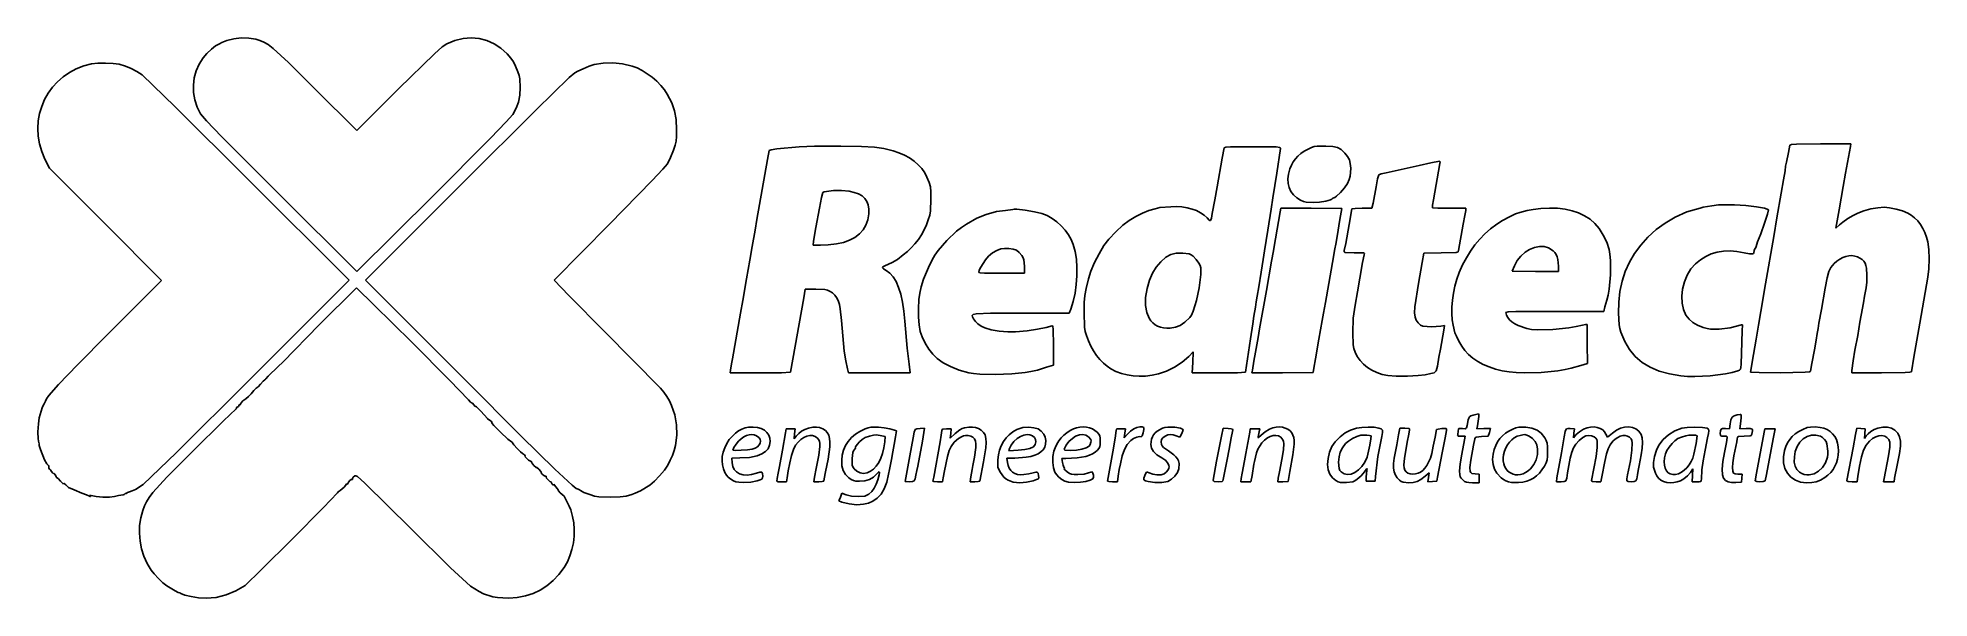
# Model space of a CAD drawing. Extents: x 0 to 706, y 0 to 209.
import ezdxf

# ---------------------------------------------------------------- set-up
doc = ezdxf.new("R2010")
doc.units = 0
doc.header["$MEASUREMENT"] = 0
doc.layers.add('Layer 1', color=7, linetype='Continuous')

msp = doc.modelspace()

# ---------------------------------------------------------------- linework, layer by layer
at = {"layer": 'Layer 1'}
for p, q in [((64.776325, 204.6435), (63.097147, 203.034594)), ((66.316716, 205.880406), (64.776325, 204.6435)), ((67.2995, 206.375), (66.316716, 205.880406)), ((67.598925, 206.462625), (67.2995, 206.375)), ((67.7923, 206.674), (67.598925, 206.462625)), ((68.652438, 207.15225), (67.7923, 206.674)), ((70.5556, 207.881), (68.652438, 207.15225)), ((73.11832, 208.518766), (70.5556, 207.881)), ((75.935937, 208.813875), (73.11832, 208.518766)), ((78.750311, 208.755547), (75.935937, 208.813875)), ((81.3033, 208.333), (78.750311, 208.755547)), ((82.903226, 207.876818), (81.3033, 208.333)), ((84.360373, 207.288484), (82.903226, 207.876818)), ((85.911513, 206.370314), (84.360373, 207.288484)), ((87.793412, 204.924625), (85.911513, 206.370314)), ((93.49657, 199.659953), (87.793412, 204.924625)), ((150.9025, 205.515531), (147.96825, 202.9125)), ((152.576, 206.642), (150.9025, 205.515531)), ((155.602904, 207.881119), (152.576, 206.642)), ((158.651172, 208.616578), (155.602904, 207.881119)), ((161.68001, 208.855279), (158.651172, 208.616578)), ((164.648625, 208.604125), (161.68001, 208.855279)), ((167.516225, 207.870018), (164.648625, 208.604125)), ((170.242016, 206.659859), (167.516225, 207.870018)), ((172.785205, 204.980553), (170.242016, 206.659859)), ((175.105, 202.839), (172.785205, 204.980553)), ((17.151662, 198.405084), (14.389515, 197.328123)), ((20.1083, 199.178), (17.151662, 198.405084)), ((22.415736, 199.433406), (20.1083, 199.178)), ((25.302612, 199.47975), (22.415736, 199.433406)), ((28.149983, 199.328469), (25.302612, 199.47975)), ((30.3389, 198.991), (28.149983, 199.328469)), ((32.733105, 198.274781), (30.3389, 198.991)), ((34.914637, 197.4095), (32.733105, 198.274781)), ((60.205085, 199.08049), (59.099678, 196.564047)), ((61.698, 201.424), (60.205085, 199.08049)), ((63.097147, 203.034594), (61.698, 201.424)), ((103.364, 189.913), (93.49657, 199.659953)), ((147.96825, 202.9125), (134.761, 189.943)), ((176.472812, 201.284219), (175.105, 202.839)), ((177.43825, 199.91675), (176.472812, 201.284219)), ((178.235313, 198.347156), (177.43825, 199.91675)), ((179.098, 196.186), (178.235313, 198.347156)), ((205.673516, 198.258797), (203.419125, 197.361125)), ((207.61, 198.889), (205.673516, 198.258797)), ((210.958781, 199.477203), (207.61, 198.889)), ((214.51475, 199.575375), (210.958781, 199.477203)), ((218.161094, 199.188109), (214.51475, 199.575375)), ((221.781, 198.32), (218.161094, 199.188109)), ((223.596918, 197.626166), (221.781, 198.32)), ((225.468031, 196.671391), (223.596918, 197.626166)), ((7.38715, 192.511671), (5.520099, 190.457229)), ((9.495545, 194.357547), (7.38715, 192.511671)), ((11.833572, 195.970988), (9.495545, 194.357547)), ((14.389515, 197.328123), (11.833572, 195.970988)), ((36.950202, 196.364969), (34.914637, 197.4095)), ((38.9065, 195.111), (36.950202, 196.364969)), ((51.0864, 183.2745), (38.9065, 195.111)), ((58.384014, 193.922799), (58.060325, 191.204875)), ((58.060325, 191.204875), (58.130846, 188.458404)), ((59.099678, 196.564047), (58.384014, 193.922799)), ((179.540609, 194.868172), (179.098, 196.186)), ((179.806875, 193.627125), (179.540609, 194.868172)), ((179.966, 190.325), (179.806875, 193.627125)), ((198.261, 194.124), (186.00975, 182.18775)), ((200.378, 195.798), (198.261, 194.124)), ((201.452172, 196.454641), (200.378, 195.798)), ((203.419125, 197.361125), (201.452172, 196.454641)), ((227.340504, 195.498764), (225.468031, 196.671391)), ((229.1605, 194.151375), (227.340504, 195.498764)), ((230.874184, 192.672314), (229.1605, 194.151375)), ((232.427719, 191.104672), (230.874184, 192.672314)), ((233.76727, 189.491537), (232.427719, 191.104672)), ((2.556885, 185.818125), (1.484149, 183.281203)), ((3.906106, 188.21809), (2.556885, 185.818125)), ((5.520099, 190.457229), (3.906106, 188.21809)), ((58.130846, 188.458404), (58.597809, 185.731516)), ((58.597809, 185.731516), (59.46345, 183.072338)), ((119.062, 174.296), (103.364, 189.913)), ((134.761, 189.943), (119.062, 174.296)), ((178.462719, 182.596391), (179.321, 184.932875)), ((179.321, 184.932875), (179.808031, 187.458172)), ((179.808031, 187.458172), (179.966, 190.325)), ((234.839, 187.876), (233.76727, 189.491537)), ((236.47275, 184.673219), (234.839, 187.876)), ((237.52825, 181.63525), (236.47275, 184.673219)), ((0.214986, 177.891966), (0.041987, 175.087391)), ((0.699612, 180.631193), (0.214986, 177.891966)), ((1.484149, 183.281203), (0.699612, 180.631193)), ((78.2825, 156.291), (51.0864, 183.2745)), ((59.46345, 183.072338), (60.73, 180.529)), ((60.73, 180.529), (62.960414, 177.971953)), ((62.960414, 177.971953), (68.592388, 172.119875)), ((186.00975, 182.18775), (159.279, 155.583)), ((168.8415, 171.44975), (174.761781, 177.572937)), ((174.761781, 177.572937), (177.191, 180.296)), ((177.191, 180.296), (178.462719, 182.596391)), ((238.098125, 178.404906), (237.52825, 181.63525)), ((238.275, 174.625), (238.098125, 178.404906)), ((0.041987, 175.087391), (0.192327, 172.241337)), ((0.192327, 172.241337), (0.677721, 169.377674)), ((0.677721, 169.377674), (1.50988, 166.520272)), ((68.592388, 172.119875), (90.3888, 150.195)), ((147.523, 150.02), (168.8415, 171.44975)), ((237.767203, 168.895375), (238.111125, 170.4005)), ((238.111125, 170.4005), (238.251984, 172.121625)), ((238.251984, 172.121625), (238.275, 174.625)), ((665.003, 169.333), (656.02775, 169.240375)), ((676.332, 169.333), (665.003, 169.333)), ((676.122, 168.363), (676.332, 169.333)), ((1.50988, 166.520272), (2.70052, 163.693)), ((2.70052, 163.693), (4.34481, 160.337)), ((234.857, 161.925), (235.990375, 164.227875)), ((235.990375, 164.227875), (237.135, 167.04)), ((237.135, 167.04), (237.767203, 168.895375)), ((272.211, 163.49), (268.284, 141.156)), ((272.895, 166.897), (272.211, 163.49)), ((273.639656, 167.152719), (272.895, 166.897)), ((275.66025, 167.4585), (273.639656, 167.152719)), ((283.986, 168.278), (275.66025, 167.4585)), ((289.78325, 168.436625), (283.986, 168.278)), ((299.509, 168.455), (289.78325, 168.436625)), ((307.223203, 168.361672), (299.509, 168.455)), ((312.139625, 168.128375), (307.223203, 168.361672)), ((315.635734, 167.636141), (312.139625, 168.128375)), ((319.089, 166.766), (315.635734, 167.636141)), ((321.227531, 166.050945), (319.089, 166.766)), ((323.254312, 165.152938), (321.227531, 166.050945)), ((325.144875, 164.090961), (323.254312, 165.152938)), ((326.87475, 162.884), (325.144875, 164.090961)), ((328.419469, 161.551039), (326.87475, 162.884)), ((441.86, 164.041), (439.91, 153.281)), ((442.583, 167.834), (441.86, 164.041)), ((443.144813, 168.045922), (442.583, 167.834)), ((444.8845, 168.181625), (443.144813, 168.045922)), ((453.132, 168.275), (444.8845, 168.181625)), ((461.973625, 168.18125), (453.132, 168.275)), ((463.282172, 167.995719), (461.973625, 168.18125)), ((462.151, 158.397), (463.544, 167.657)), ((463.495732, 167.848355), (463.282172, 167.995719)), ((463.544, 167.657), (463.495732, 167.848355)), ((468.30775, 162.608516), (467.628352, 161.346541)), ((469.115961, 163.762701), (468.30775, 162.608516)), ((470.05575, 164.811875), (469.115961, 163.762701)), ((471.129883, 165.758814), (470.05575, 164.811875)), ((472.341125, 166.606297), (471.129883, 165.758814)), ((475.186, 168.014), (472.341125, 166.606297)), ((476.133062, 168.312563), (475.186, 168.014)), ((477.21025, 168.48325), (476.133062, 168.312563)), ((480.484, 168.51), (477.21025, 168.48325)), ((483.061875, 168.341984), (480.484, 168.51)), ((484.835, 167.951125), (483.061875, 168.341984)), ((486.204625, 167.189953), (484.835, 167.951125)), ((487.572, 165.911), (486.204625, 167.189953)), ((488.587141, 164.674516), (487.572, 165.911)), ((489.247625, 163.426875), (488.587141, 164.674516)), ((489.612047, 162.015547), (489.247625, 163.426875)), ((522.933, 162.934), (519.642, 162.224)), ((523.083125, 162.6835), (522.933, 162.934)), ((523.033, 162.013), (523.083125, 162.6835)), ((652.259, 162.564), (651.993, 160.977)), ((653.005, 166.158), (652.259, 162.564)), ((653.543, 168.892), (653.005, 166.158)), ((654.145344, 169.104766), (653.543, 168.892)), ((656.02775, 169.240375), (654.145344, 169.104766)), ((674.324, 158.397), (676.122, 168.363)), ((4.34481, 160.337), (25.2533, 139.367)), ((116.172, 118.522), (78.2825, 156.291)), ((159.279, 155.583), (122.238, 118.531)), ((213.267, 139.449), (229.197625, 155.625375)), ((229.197625, 155.625375), (233.184984, 159.878297)), ((233.184984, 159.878297), (234.857, 161.925)), ((329.754562, 160.111063), (328.419469, 161.551039)), ((330.855562, 158.583055), (329.754562, 160.111063)), ((331.698, 156.986), (330.855562, 158.583055)), ((332.526422, 154.958859), (331.698, 156.986)), ((461.453, 153.811), (462.151, 158.397)), ((466.566316, 158.090904), (466.358406, 156.294984)), ((466.358406, 156.294984), (466.445105, 154.604041)), ((467.075, 159.974), (466.566316, 158.090904)), ((467.628352, 161.346541), (467.075, 159.974)), ((488.532, 154.6), (489.161172, 156.018062)), ((489.161172, 156.018062), (489.536375, 157.27075)), ((489.536375, 157.27075), (489.711141, 158.610062)), ((489.739, 160.288), (489.612047, 162.015547)), ((489.711141, 158.610062), (489.739, 160.288)), ((499.781375, 156.34125), (499.192, 153.269)), ((500.208, 157.801), (499.781375, 156.34125)), ((501.137875, 158.160875), (500.208, 157.801)), ((502.937, 158.589), (501.137875, 158.160875)), ((515.232, 161.243), (502.937, 158.589)), ((519.642, 162.224), (515.232, 161.243)), ((520.573, 148.445), (523.033, 162.013)), ((651.219, 155.927), (650.34, 150.988)), ((651.82725, 159.268375), (651.219, 155.927)), ((651.993, 160.977), (651.82725, 159.268375)), ((673.473, 153.458), (674.324, 158.397)), ((90.3888, 150.195), (119.031, 121.708)), ((119.031, 121.708), (147.523, 150.02)), ((291.561, 145.344), (292.334, 149.30825)), ((292.334, 149.30825), (292.852, 151.162)), ((292.852, 151.162), (293.342309, 151.417299)), ((293.342309, 151.417299), (294.222594, 151.627328)), ((294.222594, 151.627328), (296.79525, 151.892875)), ((296.79525, 151.892875), (299.854281, 151.921234)), ((299.854281, 151.921234), (302.684, 151.675)), ((302.684, 151.675), (304.586895, 151.266098)), ((304.586895, 151.266098), (306.192156, 150.691281)), ((306.192156, 150.691281), (307.507402, 149.941762)), ((307.507402, 149.941762), (308.54025, 149.00875)), ((308.54025, 149.00875), (309.298316, 147.883457)), ((332.975625, 153.323125), (332.526422, 154.958859)), ((333.159516, 151.446078), (332.975625, 153.323125)), ((333.01825, 144.3575), (333.192, 148.695)), ((333.192, 148.695), (333.159516, 151.446078)), ((439.03, 148.519), (438.111, 143.404)), ((439.91, 153.281), (439.03, 148.519)), ((460.041, 144.991), (460.737, 149.225)), ((460.737, 149.225), (461.453, 153.811)), ((466.445105, 154.604041), (466.82025, 153.035875)), ((466.82025, 153.035875), (467.477676, 151.608287)), ((467.477676, 151.608287), (468.411219, 150.339078)), ((468.411219, 150.339078), (469.614715, 149.246049)), ((469.614715, 149.246049), (471.082, 148.347)), ((471.082, 148.347), (472.098125, 147.899328)), ((480.454875, 147.9735), (482.239859, 148.450719)), ((482.239859, 148.450719), (482.763639, 148.69691)), ((482.763639, 148.69691), (482.953, 148.93)), ((482.953, 148.93), (483.10375, 149.13825)), ((483.10375, 149.13825), (483.466, 149.225)), ((483.466, 149.225), (483.884369, 149.38135)), ((483.884369, 149.38135), (484.481016, 149.809047)), ((484.481016, 149.809047), (485.975375, 151.230375)), ((485.975375, 151.230375), (487.481547, 152.992766)), ((487.481547, 152.992766), (488.532, 154.6)), ((499.192, 153.269), (498.072, 147.196)), ((520.28375, 146.4675), (520.573, 148.445)), ((650.34, 150.988), (648.737, 141.816)), ((671.933, 144.715), (673.473, 153.458)), ((268.284, 141.156), (267.599, 137.23)), ((290.29, 138.112), (291.561, 145.344)), ((309.298316, 147.883457), (309.789219, 146.557094)), ((310, 143.266), (309.646082, 141.068293)), ((309.789219, 146.557094), (310.020574, 145.020871)), ((310.020574, 145.020871), (310, 143.266)), ((332.177, 141.013), (332.71275, 142.801125)), ((332.71275, 142.801125), (333.01825, 144.3575)), ((350.320375, 141.70325), (346.381, 139.447)), ((353.836, 143.001), (350.320375, 141.70325)), ((357.57525, 144.079875), (353.836, 143.001)), ((360.962, 144.51), (357.57525, 144.079875)), ((363.685, 144.86), (360.962, 144.51)), ((364.195369, 144.966217), (363.685, 144.86)), ((365.239703, 144.949984), (364.195369, 144.966217)), ((368.349625, 144.628875), (365.239703, 144.949984)), ((371.853484, 144.054078), (368.349625, 144.628875)), ((374.59, 143.383), (371.853484, 144.054078)), ((376.508084, 142.58743), (374.59, 143.383)), ((378.364234, 141.537375), (376.508084, 142.58743)), ((380.124174, 140.26682), (378.364234, 141.537375)), ((409.58, 142.277281), (407.106, 140.806)), ((412.07725, 143.51925), (409.58, 142.277281)), ((414.514125, 144.494594), (412.07725, 143.51925)), ((416.807, 145.166), (414.514125, 144.494594)), ((418.571, 145.571), (416.807, 145.166)), ((422.628, 145.926), (418.571, 145.571)), ((424.743406, 145.960303), (422.628, 145.926)), ((426.791687, 145.821109), (424.743406, 145.960303)), ((428.746312, 145.516518), (426.791687, 145.821109)), ((430.58075, 145.054625), (428.746312, 145.516518)), ((432.268469, 144.443529), (430.58075, 145.054625)), ((433.782938, 143.691328), (432.268469, 144.443529)), ((435.097625, 142.806119), (433.782938, 143.691328)), ((436.186, 141.796), (435.097625, 142.806119)), ((436.993453, 140.951219), (436.186, 141.796)), ((437.765359, 141.596031), (437.456375, 140.8315)), ((438.111, 143.404), (437.765359, 141.596031)), ((458.794, 137.23), (460.041, 144.991)), ((463.441, 144.021), (462.825, 140.405)), ((463.643, 145.344), (463.441, 144.021)), ((475.062, 145.344), (463.643, 145.344)), ((472.098125, 147.899328), (473.0805, 147.629125)), ((473.0805, 147.629125), (475.796, 147.461)), ((486.478, 145.256), (475.062, 145.344)), ((475.796, 147.461), (478.129703, 147.607281)), ((478.129703, 147.607281), (480.454875, 147.9735)), ((484.696, 134.761), (485.756, 141.111)), ((485.756, 141.111), (486.478, 145.256)), ((490.228, 145.061), (489.131, 139.328)), ((491.416875, 145.261), (490.228, 145.061)), ((494.03, 145.344), (491.416875, 145.261)), ((497.657, 145.344), (494.03, 145.344)), ((498.072, 147.196), (497.657, 145.344)), ((520.275, 145.534), (520.28375, 146.4675)), ((522.20575, 145.4), (520.275, 145.534)), ((526.58, 145.344), (522.20575, 145.4)), ((532.695, 145.344), (526.58, 145.344)), ((531.686, 139.347), (532.383, 142.662)), ((532.383, 142.662), (532.695, 144.515)), ((532.695, 144.515), (532.695, 145.344)), ((548.929125, 142.106375), (546.418609, 140.735547)), ((551.244078, 143.203266), (548.929125, 142.106375)), ((552.856, 143.767), (551.244078, 143.203266)), ((555.515, 144.466), (552.856, 143.767)), ((557.816875, 144.932875), (555.515, 144.466)), ((560.67, 145.276), (557.816875, 144.932875)), ((563.895078, 145.418791), (560.67, 145.276)), ((566.912125, 145.322203), (563.895078, 145.418791)), ((569.724984, 144.98517), (566.912125, 145.322203)), ((572.3375, 144.406625), (569.724984, 144.98517)), ((574.753516, 143.585502), (572.3375, 144.406625)), ((576.976875, 142.520734), (574.753516, 143.585502)), ((579.011422, 141.211256), (576.976875, 142.520734)), ((580.861, 139.656), (579.011422, 141.211256)), ((610.721516, 141.969141), (606.999125, 139.829375)), ((615.068, 143.965), (610.721516, 141.969141)), ((620.089, 145.417), (615.068, 143.965)), ((621.217, 145.689), (620.089, 145.417)), ((624.486, 146.231), (621.217, 145.689)), ((626.887, 146.651), (624.486, 146.231)), ((632.884, 146.646), (626.887, 146.651)), ((637.105031, 146.381), (632.884, 146.646)), ((641.05475, 145.912), (637.105031, 146.381)), ((644.096594, 145.33425), (641.05475, 145.912)), ((645.078137, 145.034359), (644.096594, 145.33425)), ((644.116125, 139.737125), (645.231328, 143.169734)), ((645.594, 144.743), (645.078137, 145.034359)), ((645.231328, 143.169734), (645.594, 144.743)), ((648.737, 141.816), (647.528, 134.761)), ((670.754, 137.912), (671.933, 144.715)), ((675.22875, 141.458), (673.365187, 140.186625)), ((677.211937, 142.662625), (675.22875, 141.458)), ((678.921, 143.547), (677.211937, 142.662625)), ((681.1975, 144.384969), (678.921, 143.547)), ((683.7965, 145.06825), (681.1975, 144.384969)), ((686.40675, 145.528406), (683.7965, 145.06825)), ((688.717, 145.697), (686.40675, 145.528406)), ((690.765359, 145.512203), (688.717, 145.697)), ((693.187125, 145.024125), (690.765359, 145.512203)), ((695.576828, 144.332234), (693.187125, 145.024125)), ((697.529, 143.536), (695.576828, 144.332234)), ((698.852365, 142.739342), (697.529, 143.536)), ((700.090734, 141.751234), (698.852365, 142.739342)), ((701.231393, 140.589854), (700.090734, 141.751234)), ((25.2533, 139.367), (46.1621, 118.396)), ((192.681, 118.55), (213.267, 139.449)), ((267.599, 137.23), (266.515, 131.056)), ((289.425, 133.085), (290.29, 138.112)), ((304.843691, 134.477309), (302.839656, 133.419719)), ((306.535, 135.779), (304.843691, 134.477309)), ((307.904934, 137.316754), (306.535, 135.779)), ((308.944844, 139.082531), (307.904934, 137.316754)), ((309.646082, 141.068293), (308.944844, 139.082531)), ((328.47725, 133.7455), (329.611156, 135.461336)), ((329.611156, 135.461336), (330.612688, 137.254188)), ((330.612688, 137.254188), (331.471437, 139.10957)), ((331.471437, 139.10957), (332.177, 141.013)), ((342.687891, 136.756281), (339.054875, 133.3435)), ((344.55326, 138.219496), (342.687891, 136.756281)), ((346.381, 139.447), (344.55326, 138.219496)), ((381.753625, 138.80975), (380.124174, 140.26682)), ((383.218311, 137.200148), (381.753625, 138.80975)), ((384.483953, 135.472), (383.218311, 137.200148)), ((385.516275, 133.659289), (384.483953, 135.472)), ((402.11275, 136.492625), (399.556969, 133.772922)), ((404.812156, 139.019766), (402.11275, 136.492625)), ((407.106, 140.806), (404.812156, 139.019766)), ((437.256068, 140.790777), (436.993453, 140.951219)), ((437.456375, 140.8315), (437.256068, 140.790777)), ((457.571, 129.469), (458.794, 137.23)), ((462.825, 140.405), (461.236, 131.056)), ((484.173, 131.969), (484.696, 134.761)), ((489.131, 139.328), (487.897625, 132.203375)), ((530.013, 129.565), (531.686, 139.347)), ((539.817859, 135.785422), (537.863416, 133.795682)), ((541.934092, 137.633482), (539.817859, 135.785422)), ((544.22, 139.35), (541.934092, 137.633482)), ((546.418609, 140.735547), (544.22, 139.35)), ((582.451875, 137.779281), (580.861, 139.656)), ((583.9715, 135.347), (582.451875, 137.779281)), ((585.256375, 132.658219), (583.9715, 135.347)), ((600.584, 134.571), (597.913902, 131.618996)), ((603.690172, 137.408922), (600.584, 134.571)), ((606.999125, 139.829375), (603.690172, 137.408922)), ((641.499, 132.767), (642.716109, 135.813453)), ((642.716109, 135.813453), (644.116125, 139.737125)), ((647.528, 134.761), (644.489, 117.122)), ((672.015, 139.102), (670.754, 137.912)), ((673.365187, 140.186625), (672.015, 139.102)), ((702.261625, 139.273375), (701.231393, 140.589854)), ((703.168717, 137.819975), (702.261625, 139.273375)), ((703.939953, 136.247828), (703.168717, 137.819975)), ((704.562619, 134.575111), (703.939953, 136.247828)), ((705.024, 132.82), (704.562619, 134.575111)), ((266.515, 131.056), (265.627, 125.941)), ((289.185, 131.586), (289.425, 133.085)), ((291.965, 131.588), (289.185, 131.586)), ((294.864, 131.73025), (291.965, 131.588)), ((297.928, 132.069), (294.864, 131.73025)), ((300.531543, 132.61427), (297.928, 132.069)), ((302.839656, 133.419719), (300.531543, 132.61427)), ((320.675, 126.268), (322.826, 127.942)), ((322.826, 127.942), (324.385344, 129.20493)), ((324.385344, 129.20493), (325.853938, 130.602812)), ((325.853938, 130.602812), (327.221375, 132.121164)), ((327.221375, 132.121164), (328.47725, 133.7455)), ((334.639443, 127.836379), (333.654, 126.118)), ((335.903172, 129.650219), (334.639443, 127.836379)), ((339.054875, 133.3435), (335.903172, 129.650219)), ((353.471, 126.142), (354.690359, 127.483)), ((354.690359, 127.483), (356.166875, 128.67925)), ((356.166875, 128.67925), (357.751203, 129.626125)), ((357.751203, 129.626125), (359.294, 130.219)), ((359.294, 130.219), (360.6635, 130.393016)), ((360.6635, 130.393016), (362.282, 130.339875)), ((362.282, 130.339875), (363.85475, 130.087797)), ((363.85475, 130.087797), (365.087, 129.665)), ((365.087, 129.665), (366.134, 128.855375)), ((366.134, 128.855375), (367.106, 127.706)), ((367.106, 127.706), (367.57325, 126.901234)), ((386.281, 131.796), (385.516275, 133.659289)), ((386.977018, 129.177475), (386.281, 131.796)), ((387.434828, 126.312047), (386.977018, 129.177475)), ((395.866828, 128.387406), (394.190125, 125.10275)), ((397.694, 131.409), (395.866828, 128.387406)), ((399.556969, 133.772922), (397.694, 131.409)), ((418.927, 125.417), (420.809594, 127.069625)), ((420.809594, 127.069625), (422.64325, 128.09375)), ((422.64325, 128.09375), (424.671531, 128.585)), ((424.671531, 128.585), (427.138, 128.639)), ((427.138, 128.639), (429.483875, 128.353125)), ((429.483875, 128.353125), (430.238641, 128.017297)), ((430.238641, 128.017297), (431.004, 127.465)), ((431.004, 127.465), (432.165625, 126.265)), ((457.069, 126.294), (457.571, 129.469)), ((460.898, 129.511), (460.168, 125.631)), ((461.236, 131.056), (460.898, 129.511)), ((482.91, 125.059), (483.8, 130.205)), ((483.8, 130.205), (484.173, 131.969)), ((487.334, 129.557), (487.266328, 129.100078)), ((487.266328, 129.100078), (487.636375, 128.864125)), ((487.897625, 132.203375), (487.334, 129.557)), ((487.636375, 128.864125), (491.067, 128.763)), ((491.067, 128.763), (494.498, 128.662375)), ((494.8, 127.97), (494.213, 125.059)), ((494.498, 128.662375), (494.867813, 128.426766)), ((494.867813, 128.426766), (494.8, 127.97)), ((516.415, 125.059), (517.019, 128.587)), ((517.019, 128.587), (523.441, 128.683)), ((523.441, 128.683), (529.04375, 128.869375)), ((529.04375, 128.869375), (529.813562, 129.114016)), ((529.813562, 129.114016), (530.013, 129.565)), ((534.40835, 129.350615), (532.891953, 126.875016)), ((536.062875, 131.654125), (534.40835, 129.350615)), ((537.863416, 133.795682), (536.062875, 131.654125)), ((551.868598, 125.829557), (553.214406, 127.511766)), ((553.214406, 127.511766), (554.777199, 128.915561)), ((554.777199, 128.915561), (556.49175, 130.006875)), ((556.49175, 130.006875), (558.292832, 130.751643)), ((558.292832, 130.751643), (560.115219, 131.115797)), ((560.115219, 131.115797), (561.893684, 131.065271)), ((561.893684, 131.065271), (563.563, 130.566)), ((563.563, 130.566), (565.255078, 129.499937)), ((565.255078, 129.499937), (565.894686, 128.836102)), ((565.894686, 128.836102), (566.404625, 128.0705)), ((566.404625, 128.0705), (566.790861, 127.192211)), ((566.790861, 127.192211), (567.059359, 126.190313)), ((586.143, 130.012), (585.256375, 132.658219)), ((586.458424, 128.181496), (586.143, 130.012)), ((586.638578, 125.874719), (586.458424, 128.181496)), ((595.620094, 128.508531), (593.700301, 125.233676)), ((597.913902, 131.618996), (595.620094, 128.508531)), ((620.21176, 126.148814), (622.163203, 127.374078)), ((622.163203, 127.374078), (624.239451, 128.314271)), ((624.239451, 128.314271), (626.442625, 128.969875)), ((626.442625, 128.969875), (628.774846, 129.341369)), ((628.774846, 129.341369), (631.238234, 129.429234)), ((631.238234, 129.429234), (633.834912, 129.233951)), ((633.834912, 129.233951), (636.567, 128.756)), ((636.567, 128.756), (638.537344, 128.370359)), ((638.537344, 128.370359), (639.6585, 128.339375)), ((639.6585, 128.339375), (639.973582, 128.472084)), ((639.973582, 128.472084), (640.163906, 128.711703)), ((640.163906, 128.711703), (640.287, 129.536)), ((640.287, 129.536), (640.394375, 130.0215)), ((640.394375, 130.0215), (640.645, 130.351)), ((640.645, 130.351), (640.89425, 130.664375)), ((640.89425, 130.664375), (640.998, 131.112)), ((640.998, 131.112), (641.499, 132.767)), ((672.184141, 126.399422), (673.292881, 126.989666)), ((673.292881, 126.989666), (674.420125, 127.402125)), ((674.420125, 127.402125), (675.549666, 127.632193)), ((675.549666, 127.632193), (676.665297, 127.675266)), ((676.665297, 127.675266), (677.750811, 127.526736)), ((677.750811, 127.526736), (678.79, 127.182)), ((678.79, 127.182), (680.521703, 126.182766)), ((705.401219, 129.935516), (705.024, 132.82)), ((705.5225, 126.427875), (705.401219, 129.935516)), ((265.627, 125.941), (264.415, 119.062)), ((315.111875, 123.169375), (315.288359, 123.510422)), ((315.493203, 122.737391), (315.111875, 123.169375)), ((315.288359, 123.510422), (316.001, 123.842)), ((316.454, 122.133), (315.493203, 122.737391)), ((316.001, 123.842), (318.65525, 125.091375)), ((317.85224, 121.112893), (316.454, 122.133)), ((319.092172, 119.733641), (317.85224, 121.112893)), ((318.65525, 125.091375), (320.675, 126.268)), ((332.238, 123.295), (330.458, 118.886)), ((333.654, 126.118), (332.238, 123.295)), ((351.014, 121.36), (351.214672, 122.206328)), ((351.535234, 121.201984), (351.014, 121.36)), ((351.214672, 122.206328), (351.753875, 123.407875)), ((353.116875, 121.103875), (351.535234, 121.201984)), ((351.753875, 123.407875), (353.471, 126.142)), ((359.569, 121.084), (353.116875, 121.103875)), ((368.124, 121.179), (359.569, 121.084)), ((367.57325, 126.901234), (367.86125, 126.093375)), ((367.86125, 126.093375), (368.075, 123.748)), ((368.075, 123.748), (368.124, 121.179)), ((387.405385, 116.904076), (387.646375, 120.108375)), ((387.657068, 123.266689), (387.434828, 126.312047)), ((387.646375, 120.108375), (387.657068, 123.266689)), ((392.818109, 121.884469), (391.905, 119.062)), ((394.190125, 125.10275), (392.818109, 121.884469)), ((414.682656, 118.519344), (415.79625, 121.1375)), ((415.79625, 121.1375), (417.191469, 123.398656)), ((417.191469, 123.398656), (418.927, 125.417)), ((432.165625, 126.265), (433.136, 124.855)), ((433.136, 124.855), (433.564703, 123.950891)), ((433.816, 120.65), (433.258891, 115.708234)), ((433.564703, 123.950891), (433.795875, 123.103875)), ((433.795875, 123.103875), (433.816, 120.65)), ((455.43, 116.063), (456.325, 121.531)), ((456.325, 121.531), (457.069, 126.294)), ((460.168, 125.631), (458.298, 114.652)), ((481.541, 117.298), (482.91, 125.059)), ((494.213, 125.059), (493.169, 119.238)), ((515.056, 117.298), (516.415, 125.059)), ((530.242, 121.367), (529.351848, 118.919273)), ((531.505799, 124.217189), (530.242, 121.367)), ((532.891953, 126.875016), (531.505799, 124.217189)), ((549.981, 121.874), (550.805, 123.903)), ((558.624, 121.708), (549.981, 121.874)), ((550.805, 123.903), (551.868598, 125.829557)), ((567.267, 121.708), (558.624, 121.708)), ((567.059359, 126.190313), (567.267, 123.772)), ((567.267, 123.772), (567.267, 121.708)), ((586.152984, 115.131906), (586.622375, 120.48175)), ((586.622375, 120.48175), (586.638578, 125.874719)), ((592.15225, 121.7885), (590.973668, 118.167074)), ((593.700301, 125.233676), (592.15225, 121.7885)), ((614.254584, 117.886189), (615.298766, 120.409359)), ((615.298766, 120.409359), (616.681596, 122.695881)), ((616.681596, 122.695881), (618.383, 124.638)), ((618.383, 124.638), (620.21176, 126.148814)), ((667.419484, 119.371359), (668.039375, 121.728875)), ((668.039375, 121.728875), (668.848078, 123.285953)), ((668.848078, 123.285953), (670.087, 124.704)), ((670.087, 124.704), (671.110111, 125.635998)), ((671.110111, 125.635998), (672.184141, 126.399422)), ((680.521703, 126.182766), (681.136732, 125.580826)), ((681.136732, 125.580826), (681.605125, 124.870875)), ((681.605125, 124.870875), (681.942314, 124.023064)), ((681.942314, 124.023064), (682.163734, 123.007547)), ((682.163734, 123.007547), (682.321, 120.354)), ((682.321, 120.354), (682.216375, 117.7295)), ((705.001, 119.591), (705.388781, 122.809047)), ((705.388781, 122.809047), (705.5225, 126.427875)), ((46.1621, 118.396), (26.0537, 98.3144)), ((78.6353, 81.0283), (116.172, 118.522)), ((118.923, 115.701), (105.04, 101.906)), ((125.430359, 109.389569), (118.923, 115.701)), ((122.238, 118.531), (159.632, 81.1045)), ((198.12925, 112.774275), (192.681, 118.55)), ((264.415, 119.062), (262.98, 110.948)), ((285.724, 112.006), (286.323, 115.181)), ((286.323, 115.181), (290.182, 115.16)), ((290.182, 115.16), (293.6095, 115.00025)), ((293.6095, 115.00025), (294.626312, 114.760063)), ((294.626312, 114.760063), (295.54, 114.359)), ((295.54, 114.359), (296.507881, 113.75266)), ((296.507881, 113.75266), (297.325984, 112.999344)), ((297.325984, 112.999344), (298.008127, 112.064105)), ((320.178611, 117.982225), (319.092172, 119.733641)), ((321.116375, 115.845625), (320.178611, 117.982225)), ((321.910279, 113.310822), (321.116375, 115.845625)), ((322.565141, 110.364797), (321.910279, 113.310822)), ((328.993875, 113.74125), (328.711297, 111.309125)), ((329.529016, 115.99675), (328.993875, 113.74125)), ((330.458, 118.886), (329.529016, 115.99675)), ((386.243061, 110.625416), (386.936734, 113.720766)), ((386.936734, 113.720766), (387.405385, 116.904076)), ((391.031547, 115.454187), (390.567875, 112.85775)), ((391.905, 119.062), (391.031547, 115.454187)), ((413.23498, 112.116311), (413.792, 115.43)), ((413.792, 115.43), (414.682656, 118.519344)), ((433.258891, 115.708234), (432.265375, 110.890125)), ((454.856, 112.536), (455.43, 116.063)), ((458.298, 114.652), (455.763, 100.365)), ((480.303, 110.243), (481.541, 117.298)), ((492.247, 114.123), (491.392, 109.184)), ((493.169, 119.238), (492.247, 114.123)), ((513.684, 108.627875), (515.056, 117.298)), ((528.054543, 113.71932), (527.6615, 111.0885)), ((528.620344, 116.349813), (528.054543, 113.71932)), ((529.351848, 118.919273), (528.620344, 116.349813)), ((585.289, 111.124), (585.766654, 112.879035)), ((585.766654, 112.879035), (586.152984, 115.131906)), ((590.162281, 114.363469), (589.715816, 110.371754)), ((590.973668, 118.167074), (590.162281, 114.363469)), ((613.262463, 112.56092), (613.569125, 115.234125)), ((613.569125, 115.234125), (614.254584, 117.886189)), ((644.489, 117.122), (642.782, 106.891)), ((665.348, 107.614), (666.747, 115.552)), ((666.747, 115.552), (667.419484, 119.371359)), ((681.967, 115.711), (681.404, 112.536)), ((682.216375, 117.7295), (681.967, 115.711)), ((702.023, 102.481), (705.001, 119.591)), ((139.507375, 95.380175), (125.430359, 109.389569)), ((211.397, 99.3982), (198.12925, 112.774275)), ((262.151, 106.186), (259.144, 89.2523)), ((262.98, 110.948), (262.151, 106.186)), ((280.811, 84.2488), (285.724, 112.006)), ((298.008127, 112.064105), (298.568125, 110.912)), ((298.568125, 110.912), (299.019795, 109.508082)), ((299.019795, 109.508082), (299.376953, 107.817406)), ((299.376953, 107.817406), (299.863, 103.436)), ((323.085775, 106.994529), (322.565141, 110.364797)), ((323.477, 103.187), (323.085775, 106.994529)), ((328.54, 107.89), (328.531313, 104.721703)), ((328.711297, 111.309125), (328.54, 107.89)), ((348.958652, 105.739613), (350.05075, 105.97725)), ((350.05075, 105.97725), (355.417594, 106.172281)), ((355.417594, 106.172281), (366.665, 106.186)), ((366.665, 106.186), (384.785, 106.186)), ((384.785, 106.186), (385.327, 107.685)), ((385.327, 107.685), (386.243061, 110.625416)), ((390.385266, 110.232438), (390.355, 106.538)), ((390.355, 106.538), (390.49425, 100.977538)), ((390.567875, 112.85775), (390.385266, 110.232438)), ((413.195156, 109.135797), (413.23498, 112.116311)), ((413.647754, 106.530916), (413.195156, 109.135797)), ((414.568, 104.344125), (413.647754, 106.530916)), ((431.021922, 106.927953), (430.36474, 105.496682)), ((432.265375, 110.890125), (431.021922, 106.927953)), ((453.666, 105.127), (454.243, 108.479)), ((454.243, 108.479), (454.55, 110.419)), ((454.55, 110.419), (454.856, 112.536)), ((479.118, 103.54), (479.59, 106.186)), ((479.59, 106.186), (480.303, 110.243)), ((491.392, 109.184), (490.691625, 104.320588)), ((513.572406, 106.397172), (513.684, 108.627875)), ((513.758, 104.739), (513.572406, 106.397172)), ((527.44827, 108.518055), (527.421906, 106.068687)), ((527.421906, 106.068687), (527.589465, 103.801102)), ((527.6615, 111.0885), (527.44827, 108.518055)), ((547.639, 106.45), (548.434719, 106.665719)), ((547.890135, 105.478719), (547.639, 106.45)), ((548.434719, 106.665719), (551.316, 106.801)), ((551.316, 106.801), (565.841, 106.891)), ((565.841, 106.891), (584.109, 106.891)), ((584.109, 106.891), (584.541, 108.567)), ((584.541, 108.567), (585.289, 111.124)), ((589.715816, 110.371754), (589.632, 106.186)), ((589.632, 106.186), (589.874875, 101.916625)), ((613.354672, 109.974328), (613.262463, 112.56092)), ((613.865826, 107.582104), (613.354672, 109.974328)), ((614.816, 105.492), (613.865826, 107.582104)), ((642.782, 106.891), (641.885, 101.776)), ((664.427, 102.481), (665.348, 107.614)), ((681.021, 110.066), (680.156, 105.48)), ((681.404, 112.536), (681.021, 110.066)), ((105.04, 101.906), (91.3695, 87.9851)), ((232.343, 78.2724), (211.397, 99.3982)), ((299.863, 103.436), (300.861625, 92.099775)), ((324.346625, 93.175637), (323.477, 103.187)), ((328.531313, 104.721703), (328.75775, 101.879975)), ((328.75775, 101.879975), (329.213312, 99.412309)), ((329.213312, 99.412309), (329.892, 97.3662)), ((348.600031, 105.370094), (348.958652, 105.739613)), ((348.729332, 104.83984), (348.600031, 105.370094)), ((349.101, 104.12), (348.729332, 104.83984)), ((349.749859, 103.161203), (349.101, 104.12)), ((350.694125, 102.252375), (349.749859, 103.161203)), ((351.881578, 101.435609), (350.694125, 102.252375)), ((353.26, 100.753), (351.881578, 101.435609)), ((355.593969, 100.073897), (353.26, 100.753)), ((358.6635, 99.5537), (355.593969, 100.073897)), ((361.909281, 99.264203), (358.6635, 99.5537)), ((364.772, 99.2772), (361.909281, 99.264203)), ((369.017422, 99.68478), (364.772, 99.2772)), ((372.900875, 100.221087), (369.017422, 99.68478)), ((376.125641, 100.838152), (372.900875, 100.221087)), ((378.395, 101.488), (376.125641, 100.838152)), ((378.532865, 101.475196), (378.395, 101.488)), ((378.643109, 101.291627), (378.532865, 101.475196)), ((378.792125, 100.243263), (378.643109, 101.291627)), ((378.884, 94.2391), (378.792125, 100.243263)), ((390.49425, 100.977538), (390.742, 99.400564)), ((390.742, 99.400564), (391.178, 97.8953)), ((415.19575, 103.420781), (414.568, 104.344125)), ((415.931121, 102.617881), (415.19575, 103.420781)), ((416.771018, 101.940732), (415.931121, 102.617881)), ((417.712344, 101.394641), (416.771018, 101.940732)), ((418.752001, 100.984915), (417.712344, 101.394641)), ((419.886895, 100.716861), (418.752001, 100.984915)), ((421.113926, 100.595787), (419.886895, 100.716861)), ((422.43, 100.627), (421.113926, 100.595787)), ((424.413016, 100.95625), (422.43, 100.627)), ((426.175625, 101.65975), (424.413016, 100.95625)), ((427.886672, 102.828625), (426.175625, 101.65975)), ((429.715, 104.554), (427.886672, 102.828625)), ((430.36474, 105.496682), (429.715, 104.554)), ((452.315, 96.6606), (453.194, 102.305)), ((453.194, 102.305), (453.666, 105.127)), ((455.763, 100.365), (455.217, 97.1898)), ((477.858, 96.4842), (479.118, 103.54)), ((490.691625, 104.320588), (490.541, 98.9537)), ((490.541, 98.9537), (490.689125, 94.455187)), ((514.172828, 103.664766), (513.758, 104.739)), ((514.903875, 102.614625), (514.172828, 103.664766)), ((515.790734, 101.776172), (514.903875, 102.614625)), ((516.673, 101.337), (515.790734, 101.776172)), ((519.89425, 101.174625), (516.673, 101.337)), ((523.333, 101.397), (519.89425, 101.174625)), ((523.226, 92.78), (524.444, 99.9495)), ((524.685, 101.651), (523.333, 101.397)), ((524.444, 99.9495), (524.685, 101.651)), ((527.589465, 103.801102), (527.958, 101.776)), ((527.958, 101.776), (528.646, 98.9537)), ((528.646, 98.9537), (529.151687, 97.599397)), ((548.346453, 104.573625), (547.890135, 105.478719)), ((549.008951, 103.733969), (548.346453, 104.573625)), ((549.878625, 102.959), (549.008951, 103.733969)), ((550.956471, 102.247969), (549.878625, 102.959)), ((552.243484, 101.600125), (550.956471, 102.247969)), ((555.449, 100.491), (552.243484, 101.600125)), ((557.217715, 100.176869), (555.449, 100.491)), ((559.519656, 100.017198), (557.217715, 100.176869)), ((565.1265, 100.124038), (559.519656, 100.017198)), ((571.076094, 100.737108), (565.1265, 100.124038)), ((573.806473, 101.210227), (571.076094, 100.737108)), ((576.175, 101.782), (573.806473, 101.210227)), ((577.373625, 102.052625), (576.175, 101.782)), ((577.904, 102.021), (577.373625, 102.052625)), ((577.999, 94.6364), (577.904, 102.021)), ((589.874875, 101.916625), (590.133328, 100.471141)), ((590.133328, 100.471141), (590.528, 99.13)), ((590.528, 99.13), (591.957125, 95.693037)), ((615.9545, 103.997922), (614.816, 105.492)), ((617.38325, 102.753875), (615.9545, 103.997922)), ((619.137125, 101.734641), (617.38325, 102.753875)), ((621.251, 100.915), (619.137125, 101.734641)), ((622.723422, 100.494563), (621.251, 100.915)), ((623.989875, 100.274), (622.723422, 100.494563)), ((627.223, 100.296), (623.989875, 100.274)), ((631.32175, 100.784875), (627.223, 100.296)), ((635.485, 101.825), (631.32175, 100.784875)), ((635.894625, 101.873875), (635.485, 101.825)), ((635.655, 95.4068), (635.780125, 99.723362)), ((635.780125, 99.723362), (635.948, 101.706)), ((635.948, 101.706), (635.894625, 101.873875)), ((641.885, 101.776), (640.952, 96.4842)), ((663.768, 98.6009), (664.105, 100.541)), ((664.105, 100.541), (664.427, 102.481)), ((679.293, 100.421), (678.875, 97.9518)), ((679.671, 102.834), (679.293, 100.421)), ((680.156, 105.48), (679.671, 102.834)), ((699.742, 89.7814), (702.023, 102.481)), ((26.0537, 98.3144), (14.784562, 86.981795)), ((153.731203, 81.093919), (139.507375, 95.380175)), ((300.861625, 92.099775), (301.401016, 88.402906)), ((325.028, 87.2238), (324.346625, 93.175637)), ((329.892, 97.3662), (331.056406, 94.989233)), ((331.056406, 94.989233), (332.383, 92.854488)), ((332.383, 92.854488), (333.864094, 90.972698)), ((378.884, 86.8033), (378.884, 94.2391)), ((391.178, 97.8953), (391.930152, 95.890567)), ((391.930152, 95.890567), (392.821031, 93.976725)), ((392.821031, 93.976725), (393.83627, 92.173395)), ((393.83627, 92.173395), (394.9615, 90.5002)), ((429.375, 90.1268), (431.006, 91.763)), ((431.006, 91.763), (430.828, 87.8616)), ((450.498, 84.2199), (452.315, 96.6606)), ((454.23, 91.7217), (453.655, 88.3703)), ((455.217, 97.1898), (454.23, 91.7217)), ((476.569, 89.2523), (477.858, 96.4842)), ((490.689125, 94.455187), (490.954578, 93.108945)), ((490.954578, 93.108945), (491.423, 91.7503)), ((491.423, 91.7503), (492.213799, 90.109784)), ((522.678, 89.7814), (523.226, 92.78)), ((529.151687, 97.599397), (530.0785, 95.772575)), ((530.0785, 95.772575), (531.195812, 93.891116)), ((531.195812, 93.891116), (532.273, 92.3729)), ((532.273, 92.3729), (533.670236, 90.873087)), ((578.041, 87.4968), (577.999, 94.6364)), ((591.957125, 95.693037), (593.740625, 92.684397)), ((593.740625, 92.684397), (595.897062, 90.090614)), ((635.426, 87.2411), (635.655, 95.4068)), ((640.478, 93.662), (639.986, 90.8398)), ((640.952, 96.4842), (640.478, 93.662)), ((661.802, 87.4884), (662.687, 92.6036)), ((662.687, 92.6036), (663.325, 96.1314)), ((663.325, 96.1314), (663.768, 98.6009)), ((677.846, 92.4273), (677.129, 88.4197)), ((678.875, 97.9518), (677.846, 92.4273)), ((14.784562, 86.981795), (7.75428, 79.681838)), ((89.7323, 86.345), (85.96985, 82.790463)), ((91.3695, 87.9851), (89.7323, 86.345)), ((258.404, 84.9307), (258.251, 83.9606)), ((258.814, 87.312), (258.404, 84.9307)), ((259.144, 89.2523), (258.814, 87.312)), ((301.401016, 88.402906), (302.035, 85.4599)), ((302.035, 85.4599), (302.422, 83.9606)), ((325.483, 83.9606), (325.028, 87.2238)), ((333.864094, 90.972698), (335.492, 89.3546)), ((335.492, 89.3546), (337.690125, 87.766417)), ((337.690125, 87.766417), (340.46125, 86.310338)), ((340.46125, 86.310338), (343.70225, 85.033264)), ((343.70225, 85.033264), (347.31, 83.9821)), ((370.417, 84.4524), (372.886, 85.0119)), ((372.886, 85.0119), (376.326, 86.0589)), ((376.326, 86.0589), (378.884, 86.8033)), ((394.9615, 90.5002), (396.182355, 88.976761)), ((396.182355, 88.976761), (397.484469, 87.6227)), ((397.484469, 87.6227), (398.853473, 86.457639)), ((398.853473, 86.457639), (400.275, 85.5012)), ((400.275, 85.5012), (402.167709, 84.536197)), ((421.005141, 84.578159), (424.034375, 86.1)), ((424.034375, 86.1), (426.900672, 87.993766)), ((426.900672, 87.993766), (429.375, 90.1268)), ((430.828, 87.8616), (430.65, 83.9606)), ((453.089, 84.9258), (452.923, 83.9507)), ((453.655, 88.3703), (453.089, 84.9258)), ((475.713, 84.137), (475.962, 85.7245)), ((475.962, 85.7245), (476.569, 89.2523)), ((492.213799, 90.109784), (493.255203, 88.593244)), ((493.255203, 88.593244), (494.526225, 87.215875)), ((494.526225, 87.215875), (496.005875, 85.992875)), ((496.005875, 85.992875), (497.673166, 84.939441)), ((497.673166, 84.939441), (499.507109, 84.070769)), ((521.295891, 84.311068), (521.61075, 84.753225)), ((521.61075, 84.753225), (522.108562, 86.46815)), ((522.108562, 86.46815), (522.678, 89.7814)), ((533.670236, 90.873087), (535.296891, 89.495616)), ((535.296891, 89.495616), (537.133756, 88.249849)), ((537.133756, 88.249849), (539.161625, 87.14515)), ((539.161625, 87.14515), (541.361291, 86.190882)), ((541.361291, 86.190882), (543.713547, 85.396409)), ((543.713547, 85.396409), (546.199186, 84.771094)), ((546.199186, 84.771094), (548.799, 84.3243)), ((560.85475, 84.112162), (567.070969, 84.728386)), ((567.070969, 84.728386), (569.772449, 85.189397)), ((569.772449, 85.189397), (572.03, 85.7418)), ((572.03, 85.7418), (575.564, 86.7775)), ((575.564, 86.7775), (578.041, 87.4968)), ((595.897062, 90.090614), (598.445, 87.898225)), ((598.445, 87.898225), (601.403, 86.093764)), ((601.403, 86.093764), (604.789625, 84.663766)), ((604.789625, 84.663766), (608.623437, 83.594766)), ((632.007789, 84.083087), (634.176, 84.687)), ((634.176, 84.687), (634.805141, 84.939322)), ((634.805141, 84.939322), (635.154625, 85.308925)), ((635.154625, 85.308925), (635.327297, 86.006091)), ((635.327297, 86.006091), (635.426, 87.2411)), ((639.986, 90.8398), (638.883, 84.2202)), ((661.192396, 84.512011), (661.304, 84.6661)), ((661.304, 84.6661), (661.802, 87.4884)), ((677.129, 88.4197), (676.628, 84.8037)), ((676.628, 84.8037), (676.628, 83.9606)), ((698.882, 84.4016), (699.742, 89.7814)), ((7.75428, 79.681838), (4.097235, 75.483186)), ((51.606838, 54.1931), (78.6353, 81.0283)), ((81.495425, 78.2752), (80.6563, 77.4592)), ((81.8445, 78.4678), (81.495425, 78.2752)), ((82.204625, 78.745537), (81.8445, 78.4678)), ((83.0704, 79.7657), (82.204625, 78.745537)), ((84.042088, 80.87265), (83.0704, 79.7657)), ((84.6579, 81.3589), (84.042088, 80.87265)), ((84.850975, 81.40295), (84.6579, 81.3589)), ((85.031037, 81.809858), (84.8075, 81.447)), ((84.8075, 81.447), (84.850975, 81.40295)), ((85.96985, 82.790463), (85.031037, 81.809858)), ((160.679, 73.9519), (153.731203, 81.093919)), ((159.632, 81.1045), (180.358656, 60.417823)), ((233.574786, 76.786347), (232.343, 78.2724)), ((258.251, 83.9606), (269.531, 83.9606)), ((269.531, 83.9606), (277.4975, 84.045187)), ((277.4975, 84.045187), (280.811, 84.2488)), ((302.422, 83.9606), (313.953, 83.9606)), ((313.953, 83.9606), (325.483, 83.9606)), ((347.31, 83.9821), (349.04166, 83.691452)), ((349.04166, 83.691452), (351.385344, 83.490086)), ((351.385344, 83.490086), (357.1945, 83.351163)), ((357.1945, 83.351163), (363.308906, 83.557258)), ((363.308906, 83.557258), (368.3, 84.1003)), ((368.3, 84.1003), (370.417, 84.4524)), ((402.167709, 84.536197), (404.197047, 83.772906)), ((404.197047, 83.772906), (406.34158, 83.213681)), ((406.34158, 83.213681), (408.579875, 82.860875)), ((408.579875, 82.860875), (410.890498, 82.716841)), ((410.890498, 82.716841), (413.252016, 82.783931)), ((413.252016, 82.783931), (415.642994, 83.0645)), ((415.642994, 83.0645), (418.042, 83.5609)), ((418.042, 83.5609), (421.005141, 84.578159)), ((430.65, 83.9606), (440.574, 83.9606)), ((440.574, 83.9606), (447.58275, 84.036812)), ((447.58275, 84.036812), (450.498, 84.2199)), ((452.923, 83.9507), (464.318, 84.0438)), ((464.318, 84.0438), (475.713, 84.137)), ((499.507109, 84.070769), (501.486717, 83.402056)), ((501.486717, 83.402056), (503.591, 82.9485)), ((503.591, 82.9485), (506.685203, 82.73745)), ((506.685203, 82.73745), (510.904875, 82.74555)), ((510.904875, 82.74555), (514.951109, 82.94085)), ((514.951109, 82.94085), (517.525, 83.2914)), ((517.525, 83.2914), (519.642, 83.7623)), ((519.642, 83.7623), (520.887563, 84.047613)), ((520.887563, 84.047613), (521.295891, 84.311068)), ((548.799, 84.3243), (551.44177, 84.070926)), ((551.44177, 84.070926), (554.418406, 83.956383)), ((554.418406, 83.956383), (560.85475, 84.112162)), ((608.623437, 83.594766), (612.923, 82.8733)), ((612.923, 82.8733), (615.391117, 82.665071)), ((615.391117, 82.665071), (618.1065, 82.597608)), ((618.1065, 82.597608), (623.89225, 82.851988)), ((623.89225, 82.851988), (629.506625, 83.570448)), ((629.506625, 83.570448), (632.007789, 84.083087)), ((638.883, 84.2202), (642.161875, 84.0573)), ((642.161875, 84.0573), (650.048, 84.0438)), ((650.048, 84.0438), (659.248625, 84.214363)), ((659.248625, 84.214363), (660.863609, 84.388177)), ((660.863609, 84.388177), (661.192396, 84.512011)), ((676.628, 83.9606), (687.741, 83.9606)), ((687.741, 83.9606), (696.542875, 84.052513)), ((696.542875, 84.052513), (698.346797, 84.188033)), ((698.346797, 84.188033), (698.882, 84.4016)), ((1.629348, 70.9552), (0.552803, 67.2036)), ((1.996881, 71.844844), (1.629348, 70.9552)), ((2.35479, 72.3761), (1.996881, 71.844844)), ((2.94781, 73.4545), (2.35479, 72.3761)), ((3.263171, 74.255806), (2.94781, 73.4545)), ((4.097235, 75.483186), (3.263171, 74.255806)), ((74.0657, 70.6231), (69.267988, 66.128975)), ((74.161, 70.8746), (74.0657, 70.6231)), ((74.334362, 71.217725), (74.161, 70.8746)), ((74.6125, 71.3237), (74.334362, 71.217725)), ((74.861688, 71.408513), (74.6125, 71.3237)), ((74.9653, 71.7016), (74.861688, 71.408513)), ((75.103475, 72.012912), (74.9653, 71.7016)), ((75.4356, 72.1425), (75.103475, 72.012912)), ((75.707437, 72.20305), (75.4356, 72.1425)), ((75.865463, 72.7711), (75.7002, 72.3485)), ((75.7002, 72.3485), (75.707437, 72.20305)), ((76.5525, 73.4979), (75.865463, 72.7711)), ((77.6112, 74.2892), (76.5525, 73.4979)), ((78.6423, 75.1683), (77.6112, 74.2892)), ((79.5708, 76.1995), (78.6423, 75.1683)), ((80.6563, 77.4592), (79.5708, 76.1995)), ((161.433625, 73.088387), (160.679, 73.9519)), ((161.856, 72.8371), (161.433625, 73.088387)), ((162.1805, 72.683012), (161.856, 72.8371)), ((162.703, 72.0529), (162.1805, 72.683012)), ((163.096, 71.524225), (162.703, 72.0529)), ((163.1575, 71.484353), (163.096, 71.524225)), ((163.204797, 71.623991), (163.111, 71.6134)), ((163.111, 71.6134), (163.1575, 71.484353)), ((163.648375, 71.2617), (163.204797, 71.623991)), ((165.298, 69.6731), (163.648375, 71.2617)), ((234.668932, 75.215905), (233.574786, 76.786347)), ((235.624552, 73.570451), (234.668932, 75.215905)), ((236.440766, 71.859364), (235.624552, 73.570451)), ((237.651436, 68.277807), (236.440766, 71.859364)), ((0.234222, 64.980778), (0.101776, 62.045025)), ((0.552803, 67.2036), (0.234222, 64.980778)), ((69.267988, 66.128975), (58.0052, 54.9393)), ((167.742, 66.939), (165.298, 69.6731)), ((167.8485, 66.728875), (167.742, 66.939)), ((168.099, 66.5954), (167.8485, 66.728875)), ((169.08025, 65.97165), (168.099, 66.5954)), ((169.398094, 65.603066), (169.08025, 65.97165)), ((169.34, 65.4397), (169.398094, 65.603066)), ((169.485328, 65.154363), (169.34, 65.4397)), ((170.153875, 64.377475), (169.485328, 65.154363)), ((172.629, 61.8238), (170.153875, 64.377475)), ((238.293875, 64.546262), (237.651436, 68.277807)), ((238.361018, 60.73976), (238.293875, 64.546262)), ((263.876, 63.5369), (262.624156, 63.047495)), ((265.121875, 63.722163), (263.876, 63.5369)), ((266.877, 63.7704), (265.121875, 63.722163)), ((268.460535, 63.602629), (266.877, 63.7704)), ((269.854531, 63.193458), (268.460535, 63.602629)), ((289.098813, 63.715406), (287.493, 63.3707)), ((290.45375, 63.792625), (289.098813, 63.715406)), ((291.667313, 63.597331), (290.45375, 63.792625)), ((292.849, 63.1245), (291.667313, 63.597331)), ((310.805125, 63.677475), (309.753234, 63.458175)), ((313.62, 63.7005), (310.805125, 63.677475)), ((315.707109, 63.485309), (313.62, 63.7005)), ((347.319094, 63.709589), (345.673, 63.4268)), ((348.61925, 63.768287), (347.319094, 63.709589)), ((349.745781, 63.594692), (348.61925, 63.768287)), ((350.871, 63.1806), (349.745781, 63.594692)), ((367.393625, 63.613988), (365.266, 62.8295)), ((369.675, 63.7351), (367.393625, 63.613988)), ((371.589453, 63.531247), (369.675, 63.7351)), ((373.129375, 63.053475), (371.589453, 63.531247)), ((387.513396, 63.493451), (386.297, 63.0715)), ((388.749609, 63.744011), (387.513396, 63.493451)), ((389.980549, 63.826644), (388.749609, 63.744011)), ((391.181125, 63.744812), (389.980549, 63.826644)), ((392.326248, 63.501979), (391.181125, 63.744812)), ((393.390828, 63.101608), (392.326248, 63.501979)), ((409.916953, 63.573833), (408.87, 63.1206)), ((411.040125, 63.818838), (409.916953, 63.573833)), ((411.993984, 63.825848), (411.040125, 63.818838)), ((412.533, 63.5651), (411.993984, 63.825848)), ((412.534547, 62.825481), (412.533, 63.5651)), ((420.425395, 63.592878), (419.517, 63.3245)), ((421.568469, 63.738852), (420.425395, 63.592878)), ((424.12, 63.704188), (421.568469, 63.738852)), ((426.294281, 63.301705), (424.12, 63.704188)), ((461.896563, 63.722748), (460.680484, 63.460308)), ((463.104672, 63.799392), (461.896563, 63.722748)), ((464.26825, 63.696413), (463.104672, 63.799392)), ((465.350734, 63.419981), (464.26825, 63.696413)), ((493.908625, 63.640377), (491.949, 63.3446)), ((496.2125, 63.754213), (493.908625, 63.640377)), ((498.454875, 63.682367), (496.2125, 63.754213)), ((500.23, 63.4211), (498.454875, 63.682367)), ((533.246094, 64.39302), (532.92625, 63.425488)), ((533.604, 66.4106), (533.246094, 64.39302)), ((533.773187, 67.13992), (533.604, 66.4106)), ((534.05525, 67.604238), (533.773187, 67.13992)), ((534.577688, 67.928661), (534.05525, 67.604238)), ((535.468, 68.2383), (534.577688, 67.928661)), ((537.409, 68.7664), (535.468, 68.2383)), ((536.838, 63.0853), (537.042, 64.2625)), ((537.042, 64.2625), (537.527, 67.661313)), ((537.543188, 68.499095), (537.409, 68.7664)), ((537.527, 67.661313), (537.543188, 68.499095)), ((552.404, 63.696038), (551.387125, 63.45688)), ((555.031, 63.7256), (552.404, 63.696038)), ((557.372422, 63.398633), (555.031, 63.7256)), ((579.230688, 63.750014), (577.915609, 63.476235)), ((580.516234, 63.80504), (579.230688, 63.750014)), ((581.72725, 63.651212), (580.516234, 63.80504)), ((582.818734, 63.298434), (581.72725, 63.651212)), ((591.918275, 63.773411), (590.366609, 63.345548)), ((593.434375, 63.872062), (591.918275, 63.773411)), ((594.860053, 63.643925), (593.434375, 63.872062)), ((596.140453, 63.09142), (594.860053, 63.643925)), ((615.242172, 63.623795), (613.305, 63.3852)), ((618.154625, 63.688137), (615.242172, 63.623795)), ((621.001266, 63.585211), (618.154625, 63.688137)), ((622.741, 63.322), (621.001266, 63.585211)), ((631.272, 65.0157), (631.031, 63.0828)), ((631.542234, 66.51485), (631.272, 65.0157)), ((631.985625, 67.4533), (631.542234, 66.51485)), ((632.739703, 68.0019), (631.985625, 67.4533)), ((633.942, 68.3315), (632.739703, 68.0019)), ((634.962859, 68.498609), (633.942, 68.3315)), ((634.904, 63.0821), (635.152, 64.9667)), ((635.251658, 68.446929), (634.962859, 68.498609)), ((635.152, 64.9667), (635.433328, 67.190103)), ((635.415125, 68.242775), (635.251658, 68.446929)), ((635.433328, 67.190103), (635.415125, 68.242775)), ((660.048, 63.6025), (658.373357, 62.908475)), ((661.2575, 63.792237), (660.048, 63.6025)), ((663.00625, 63.8007), (661.2575, 63.792237)), ((664.819125, 63.647163), (663.00625, 63.8007)), ((666.221, 63.3509), (664.819125, 63.647163)), ((688.18857, 63.792575), (686.312, 63.3792)), ((689.919688, 63.778527), (688.18857, 63.792575)), ((691.461336, 63.371893), (689.919688, 63.778527)), ((0.101776, 62.045025), (0.167239, 59.373459)), ((0.167239, 59.373459), (0.442384, 57.9432)), ((0.442384, 57.9432), (0.630326, 57.631687)), ((0.591256, 57.5022), (0.58807, 56.894088)), ((0.58807, 56.894088), (1.020321, 55.38815)), ((0.630326, 57.631687), (0.591256, 57.5022)), ((175.332125, 59.269925), (172.629, 61.8238)), ((176.692, 58.2078), (175.332125, 59.269925)), ((176.976375, 58.1261), (176.692, 58.2078)), ((177.095, 57.9298), (176.976375, 58.1261)), ((177.626016, 57.164761), (177.095, 57.9298)), ((178.818625, 55.821462), (177.626016, 57.164761)), ((180.358656, 60.417823), (192.909, 48.078487)), ((237.367592, 55.053588), (237.845797, 56.93333)), ((237.845797, 56.93333), (238.361018, 60.73976)), ((256.997687, 57.651427), (256.237039, 56.091049)), ((257.954742, 59.110256), (256.997687, 57.651427)), ((259.097, 60.4264), (257.954742, 59.110256)), ((260.295969, 61.532136), (259.097, 60.4264)), ((259.700375, 56.187275), (260.486, 57.4349)), ((261.45125, 62.392538), (260.295969, 61.532136)), ((260.486, 57.4349), (261.430049, 58.536269)), ((261.430049, 58.536269), (262.392203, 59.437445)), ((262.624156, 63.047495), (261.45125, 62.392538)), ((262.392203, 59.437445), (263.36535, 60.135608)), ((263.36535, 60.135608), (264.342375, 60.627938)), ((264.342375, 60.627938), (265.316166, 60.911612)), ((265.316166, 60.911612), (266.279609, 60.983811)), ((266.279609, 60.983811), (267.225592, 60.841714)), ((267.225592, 60.841714), (268.147, 60.4825)), ((268.502219, 56.449319), (267.613332, 55.911068)), ((268.147, 60.4825), (268.95173, 59.919401)), ((269.142996, 57.094098), (268.502219, 56.449319)), ((268.95173, 59.919401), (269.440031, 59.258056)), ((269.522, 57.80445), (269.142996, 57.094098)), ((269.440031, 59.258056), (269.625566, 58.539421)), ((269.625566, 58.539421), (269.522, 57.80445)), ((271.037074, 62.566986), (269.854531, 63.193458)), ((271.98625, 61.747313), (271.037074, 62.566986)), ((272.680145, 60.758538), (271.98625, 61.747313)), ((272.434656, 55.718333), (273.011, 57.0186)), ((273.096844, 59.624761), (272.680145, 60.758538)), ((273.011, 57.0186), (273.214434, 58.370082)), ((273.214434, 58.370082), (273.096844, 59.624761)), ((278.942, 61.6474), (277.829, 55.2092)), ((279.139, 63.1467), (278.942, 61.6474)), ((280.841, 63.1467), (279.139, 63.1467)), ((282.542, 63.1467), (280.841, 63.1467)), ((281.970031, 55.456187), (282.697, 56.9731)), ((282.125, 59.4425), (282.333, 61.2946)), ((282.894, 60.3996), (282.125, 59.4425)), ((282.333, 61.2946), (282.542, 63.1467)), ((282.697, 56.9731), (283.618723, 58.168371)), ((283.839703, 61.393906), (282.894, 60.3996)), ((283.618723, 58.168371), (284.649406, 59.145795)), ((284.942625, 62.234275), (283.839703, 61.393906)), ((284.649406, 59.145795), (285.748949, 59.892044)), ((286.170984, 62.900081), (284.942625, 62.234275)), ((285.748949, 59.892044), (286.87725, 60.393788)), ((287.493, 63.3707), (286.170984, 62.900081)), ((286.87725, 60.393788), (287.994207, 60.637695)), ((287.994207, 60.637695), (289.059719, 60.610436)), ((289.059719, 60.610436), (290.033684, 60.298681)), ((290.033684, 60.298681), (290.876, 59.6891)), ((290.876, 59.6891), (291.288613, 59.161823)), ((291.288613, 59.161823), (291.569906, 58.496217)), ((291.72775, 56.516613), (291.327969, 53.283477)), ((291.569906, 58.496217), (291.717184, 57.633931)), ((291.717184, 57.633931), (291.72775, 56.516613)), ((293.793861, 62.514925), (292.849, 63.1245)), ((294.527516, 61.739209), (293.793861, 62.514925)), ((295.055318, 60.766314), (294.527516, 61.739209)), ((295.382625, 59.5652), (295.055318, 60.766314)), ((295.514791, 58.10483), (295.382625, 59.5652)), ((295.457172, 56.354166), (295.514791, 58.10483)), ((301.326914, 56.895137), (300.592625, 55.19543)), ((302.31025, 58.449762), (301.326914, 56.895137)), ((303.53668, 59.851374), (302.31025, 58.449762)), ((305.00025, 61.092039), (303.53668, 59.851374)), ((306.695008, 62.163825), (305.00025, 61.092039)), ((305.021563, 56.435378), (305.60575, 57.26365)), ((305.60575, 57.26365), (306.510562, 58.269072)), ((306.510562, 58.269072), (307.487, 59.1448)), ((308.615, 63.0588), (306.695008, 62.163825)), ((307.487, 59.1448), (308.700172, 59.831086)), ((309.753234, 63.458175), (308.615, 63.0588)), ((308.700172, 59.831086), (310.267625, 60.425488)), ((310.267625, 60.425488), (311.801516, 60.806045)), ((311.801516, 60.806045), (312.914, 60.8508)), ((312.914, 60.8508), (314.804, 60.5086)), ((314.804, 60.5086), (316.165, 60.2782)), ((315.924, 58.2731), (315.566328, 55.987584)), ((317.895375, 63.105175), (315.707109, 63.485309)), ((316.165, 60.2782), (315.924, 58.2731)), ((319.621453, 62.676553), (317.895375, 63.105175)), ((318.955, 54.5036), (319.448, 57.3258)), ((319.448, 57.3258), (319.932, 60.1248)), ((320.322, 62.3159), (319.621453, 62.676553)), ((319.932, 60.1248), (320.322, 62.3159)), ((326.525, 59.7829), (325.252, 53.0925)), ((326.962125, 61.8423), (326.525, 59.7829)), ((327.295, 62.8475), (326.962125, 61.8423)), ((327.94475, 63.059875), (327.295, 62.8475)), ((329.142, 63.2127), (327.94475, 63.059875)), ((328.233, 49.212), (330.044, 58.5606)), ((330.81, 63.3012), (329.142, 63.2127)), ((330.044, 58.5606), (330.81, 63.3012)), ((336.599, 58.2078), (334.216, 45.155)), ((337.043875, 60.734212), (336.599, 58.2078)), ((337.227, 62.5293), (337.043875, 60.734212)), ((337.314797, 62.837128), (337.227, 62.5293)), ((337.591875, 63.025875), (337.314797, 62.837128)), ((339.003, 63.1467), (337.591875, 63.025875)), ((340.75, 63.1467), (339.003, 63.1467)), ((340.035234, 54.976136), (340.676, 56.5081)), ((340.338, 59.6672), (340.544, 61.4068)), ((342.187, 61.3757), (340.338, 59.6672)), ((340.544, 61.4068), (340.75, 63.1467)), ((340.676, 56.5081), (341.839625, 58.091787)), ((341.839625, 58.091787), (343.466, 59.4831)), ((343.988125, 62.776175), (342.187, 61.3757)), ((343.466, 59.4831), (344.518203, 60.167966)), ((344.813172, 63.176459), (343.988125, 62.776175)), ((344.518203, 60.167966), (345.306125, 60.5317)), ((345.673, 63.4268), (344.813172, 63.176459)), ((345.306125, 60.5317), (346.061234, 60.646209)), ((346.061234, 60.646209), (347.015, 60.5834)), ((347.015, 60.5834), (348.028613, 60.374573)), ((348.028613, 60.374573), (348.823344, 59.985937)), ((348.823344, 59.985937), (349.406152, 59.394015)), ((349.406152, 59.394015), (349.784, 58.575325)), ((349.784, 58.575325), (349.963848, 57.506388)), ((349.963848, 57.506388), (349.952656, 56.163725)), ((351.950209, 62.569911), (350.871, 63.1806)), ((352.772484, 61.800516), (351.950209, 62.569911)), ((353.346299, 60.817393), (352.772484, 61.800516)), ((353.680125, 59.565525), (353.346299, 60.817393)), ((353.661703, 56.035472), (353.782436, 57.989891)), ((353.782436, 57.989891), (353.680125, 59.565525)), ((359.371859, 56.827291), (358.7455, 55.189597)), ((360.1965, 58.341425), (359.371859, 56.827291)), ((361.208828, 59.715356), (360.1965, 58.341425)), ((362.39825, 60.932441), (361.208828, 59.715356)), ((363.754172, 61.976036), (362.39825, 60.932441)), ((362.48, 55.7729), (363.097016, 57.066053)), ((363.097016, 57.066053), (364.089875, 58.37505)), ((365.266, 62.8295), (363.754172, 61.976036)), ((364.089875, 58.37505), (365.291797, 59.513722)), ((365.291797, 59.513722), (366.536, 60.2959)), ((366.536, 60.2959), (367.861062, 60.786817)), ((367.861062, 60.786817), (369.0245, 60.985037)), ((369.0245, 60.985037), (370.083687, 60.893289)), ((370.083687, 60.893289), (371.096, 60.5143)), ((371.394641, 56.453547), (370.109375, 55.809525)), ((371.096, 60.5143), (371.803719, 59.940294)), ((372.11, 57.311), (371.394641, 56.453547)), ((371.803719, 59.940294), (372.22925, 59.1501)), ((372.341656, 58.241181), (372.11, 57.311)), ((372.22925, 59.1501), (372.341656, 58.241181)), ((374.343609, 62.279491), (373.129375, 63.053475)), ((375.281, 61.187), (374.343609, 62.279491)), ((375.786047, 60.056317), (375.281, 61.187)), ((375.6, 56.2675), (375.956141, 57.431314)), ((376.014625, 58.749337), (375.786047, 60.056317)), ((375.956141, 57.431314), (376.014625, 58.749337)), ((380.149016, 57.389477), (379.517979, 56.089168)), ((380.914139, 58.613644), (380.149016, 57.389477)), ((381.800375, 59.746788), (380.914139, 58.613644)), ((382.794752, 60.774027), (381.800375, 59.746788)), ((383.884297, 61.68048), (382.794752, 60.774027)), ((382.96, 55.8265), (383.585984, 57.031978)), ((383.585984, 57.031978), (384.654375, 58.361525)), ((385.056037, 62.451265), (383.884297, 61.68048)), ((384.654375, 58.361525), (385.920578, 59.551234)), ((386.297, 63.0715), (385.056037, 62.451265)), ((385.920578, 59.551234), (387.14, 60.3372)), ((387.14, 60.3372), (388.589922, 60.848523)), ((388.589922, 60.848523), (389.833125, 60.979737)), ((389.833125, 60.979737), (390.930266, 60.727758)), ((390.930266, 60.727758), (391.942, 60.0895)), ((392.173, 56.6298), (391.136, 56.032306)), ((391.942, 60.0895), (392.808, 59.13375)), ((392.570625, 57.267512), (392.173, 56.6298)), ((392.855, 58.1288), (392.570625, 57.267512)), ((392.808, 59.13375), (392.913437, 58.681309)), ((392.913437, 58.681309), (392.855, 58.1288)), ((394.349775, 62.54716), (393.390828, 63.101608)), ((395.178, 61.8421), (394.349775, 62.54716)), ((395.811984, 61.127586), (395.178, 61.8421)), ((396.161625, 60.483413), (395.811984, 61.127586)), ((395.827594, 55.818106), (396.14525, 56.450375)), ((396.14525, 56.450375), (396.292281, 57.261706)), ((396.308203, 59.671033), (396.161625, 60.483413)), ((396.292281, 57.261706), (396.333, 58.4519)), ((396.333, 58.4519), (396.308203, 59.671033)), ((401.847, 59.6189), (400.971, 54.5036)), ((402.289, 62.5388), (401.847, 59.6189)), ((402.429875, 62.97905), (402.289, 62.5388)), ((402.63, 63.1562), (402.429875, 62.97905)), ((404.305, 63.1467), (402.63, 63.1562)), ((405.738, 63.1467), (404.305, 63.1467)), ((405.242, 59.7953), (405.49, 61.471)), ((406.439, 61.0935), (405.242, 59.7953)), ((405.37975, 55.377788), (406.406969, 57.230998)), ((405.49, 61.471), (405.738, 63.1467)), ((406.406969, 57.230998), (407.689, 58.7197)), ((407.646625, 62.2245), (406.439, 61.0935)), ((408.87, 63.1206), (407.646625, 62.2245)), ((407.689, 58.7197), (408.731203, 59.481841)), ((408.731203, 59.481841), (409.914125, 60.038425)), ((409.914125, 60.038425), (410.970484, 60.292647)), ((410.970484, 60.292647), (411.633, 60.1477)), ((411.633, 60.1477), (411.924516, 60.509656)), ((411.924516, 60.509656), (412.278375, 61.604625)), ((412.278375, 61.604625), (412.534547, 62.825481)), ((415.463344, 59.273445), (415.22, 57.2775)), ((415.22, 57.2775), (415.471688, 55.907463)), ((415.77698, 60.128241), (415.463344, 59.273445)), ((416.227, 60.899388), (415.77698, 60.128241)), ((416.819707, 61.595735), (416.227, 60.899388)), ((417.561406, 62.226136), (416.819707, 61.595735)), ((419.517, 63.3245), (417.561406, 62.226136)), ((418.997859, 58.311975), (419.165625, 59.121775)), ((419.145, 57.317), (418.997859, 58.311975)), ((419.394297, 56.74033), (419.145, 57.317)), ((419.165625, 59.121775), (419.671078, 59.796837)), ((419.861375, 56.190238), (419.394297, 56.74033)), ((419.671078, 59.796837), (420.537, 60.3876)), ((420.537, 60.3876), (421.555969, 60.832339)), ((421.555969, 60.832339), (422.50275, 60.997488)), ((422.50275, 60.997488), (423.488156, 60.886017)), ((423.488156, 60.886017), (424.623, 60.5009)), ((424.623, 60.5009), (425.997, 59.9717)), ((425.997, 59.9717), (426.678625, 61.133112)), ((426.965793, 62.987905), (426.294281, 63.301705)), ((426.678625, 61.133112), (427.214, 62.6126)), ((427.214, 62.6126), (426.965793, 62.987905)), ((441.546, 60.3245), (439.733, 51.0065)), ((442.128, 63.3231), (441.546, 60.3245)), ((444.049, 63.2007), (442.128, 63.3231)), ((445.141531, 63.113737), (444.049, 63.2007)), ((444.37, 55.562), (445.191, 59.7953)), ((445.6845, 62.971125), (445.141531, 63.113737)), ((445.191, 59.7953), (445.715, 62.1423)), ((445.826219, 62.6787), (445.6845, 62.971125)), ((445.715, 62.1423), (445.826219, 62.6787)), ((452.083, 61.8238), (450.669, 53.9745)), ((452.293, 63.1467), (452.083, 61.8238)), ((454.069, 63.1467), (452.293, 63.1467)), ((455.845, 63.1467), (454.069, 63.1467)), ((455.085031, 55.507286), (455.675, 56.5875)), ((455.167438, 59.900909), (455.183, 60.1481)), ((455.34725, 59.921975), (455.167438, 59.900909)), ((455.183, 60.1481), (455.615, 62.0002)), ((456.356, 60.8042), (455.34725, 59.921975)), ((455.615, 62.0002), (455.845, 63.1467)), ((455.675, 56.5875), (456.609674, 57.841403)), ((457.843875, 62.012862), (456.356, 60.8042)), ((456.609674, 57.841403), (457.617016, 58.881687)), ((457.617016, 58.881687), (458.669381, 59.696578)), ((459.493, 63.0059), (457.843875, 62.012862)), ((458.669381, 59.696578), (459.739125, 60.2743)), ((460.680484, 63.460308), (459.493, 63.0059)), ((459.739125, 60.2743), (460.798604, 60.603078)), ((460.798604, 60.603078), (461.820172, 60.671138)), ((461.820172, 60.671138), (462.776186, 60.466703)), ((462.776186, 60.466703), (463.639, 59.978)), ((463.639, 59.978), (464.441062, 59.056675)), ((464.441062, 59.056675), (464.663523, 58.442009)), ((464.771, 57.6531), (464.653188, 55.337825)), ((464.663523, 58.442009), (464.771, 57.6531)), ((466.315562, 62.97627), (465.350734, 63.419981)), ((467.126172, 62.371453), (466.315562, 62.97627)), ((467.746, 61.6117), (467.126172, 62.371453)), ((468.202834, 60.750187), (467.746, 61.6117)), ((468.514109, 59.820498), (468.202834, 60.750187)), ((468.206828, 53.400958), (468.680625, 57.352787)), ((468.674986, 58.721682), (468.514109, 59.820498)), ((468.680625, 57.352787), (468.674986, 58.721682)), ((482.767938, 56.472912), (481.87475, 54.3604)), ((483.927, 58.2078), (482.767938, 56.472912)), ((485.772891, 60.119098), (483.927, 58.2078)), ((487.668375, 61.576037), (485.772891, 60.119098)), ((486.628672, 55.992539), (487.861, 57.5901)), ((489.698672, 62.633058), (487.668375, 61.576037)), ((487.861, 57.5901), (488.960344, 58.569892)), ((488.960344, 58.569892), (490.4135, 59.493012)), ((491.949, 63.3446), (489.698672, 62.633058)), ((490.4135, 59.493012), (492.009156, 60.243427)), ((492.009156, 60.243427), (493.536, 60.7051)), ((493.536, 60.7051), (495.708875, 60.783337)), ((495.708875, 60.783337), (496.756453, 60.676061)), ((496.858, 57.017225), (495.838, 52.5863)), ((496.756453, 60.676061), (497.347, 60.4949)), ((497.267313, 59.390666), (496.858, 57.017225)), ((497.347, 60.4949), (497.267313, 59.390666)), ((499.88225, 52.739638), (501.308, 60.2162)), ((501.142625, 63.107872), (500.23, 63.4211)), ((501.57675, 62.617175), (501.142625, 63.107872)), ((501.308, 60.2162), (501.607, 61.727216)), ((501.607, 61.727216), (501.57675, 62.617175)), ((506.932, 57.1495), (505.949141, 52.199948)), ((507.634, 60.8536), (506.932, 57.1495)), ((508.034, 63.3231), (507.634, 60.8536)), ((509.942, 63.3231), (508.034, 63.3231)), ((509.771, 52.2106), (510.974, 58.737)), ((511.518125, 63.208837), (509.942, 63.3231)), ((510.974, 58.737), (511.315, 60.5009)), ((511.315, 60.5009), (511.709, 62.6175)), ((511.728359, 62.996105), (511.518125, 63.208837)), ((511.709, 62.6175), (511.728359, 62.996105)), ((520.537, 56.6203), (520.0735, 53.951875)), ((521.197, 59.9717), (520.537, 56.6203)), ((521.758, 62.8493), (521.197, 59.9717)), ((522.3335, 63.048687), (521.758, 62.8493)), ((523.716, 63.2021), (522.3335, 63.048687)), ((525.388125, 63.193388), (523.716, 63.2021)), ((523.883, 54.1508), (524.924, 59.8041)), ((524.924, 59.8041), (525.453, 62.4499)), ((525.543703, 62.947217), (525.388125, 63.193388)), ((525.453, 62.4499), (525.543703, 62.947217)), ((529.658, 60.8826), (529.613484, 60.603528)), ((529.613484, 60.603528), (529.776625, 60.433)), ((529.873, 62.3843), (529.658, 60.8826)), ((529.776625, 60.433), (530.94, 60.3245)), ((529.907516, 62.908259), (529.873, 62.3843)), ((530.094375, 63.1757), (529.907516, 62.908259)), ((530.558547, 63.252491), (530.094375, 63.1757)), ((531.425, 63.2045), (530.558547, 63.252491)), ((530.94, 60.3245), (532.435, 60.3245)), ((532.23, 59.0015), (531.18, 53.6217)), ((532.400531, 63.148986), (531.425, 63.2045)), ((532.435, 60.3245), (532.23, 59.0015)), ((532.704371, 63.223296), (532.400531, 63.148986)), ((532.92625, 63.425488), (532.704371, 63.223296)), ((534.549, 51.4009), (535.518, 56.9731)), ((535.518, 56.9731), (536.003, 59.4425)), ((536.003, 59.4425), (536.144063, 59.816056)), ((536.144063, 59.816056), (536.52175, 60.044)), ((536.52175, 60.044), (538.587, 60.2507)), ((539.353, 63.2042), (536.838, 63.0853)), ((538.587, 60.2507), (541.058, 60.3534)), ((541.868, 63.1876), (539.353, 63.2042)), ((541.058, 60.3534), (541.463, 61.7028)), ((541.463, 61.7028), (541.868, 63.1876)), ((543.842766, 56.879795), (543.305221, 55.356431)), ((544.518334, 58.243908), (543.842766, 56.879795)), ((545.339625, 59.458588), (544.518334, 58.243908)), ((546.314338, 60.533649), (545.339625, 59.458588)), ((547.450172, 61.478911), (546.314338, 60.533649)), ((548.754826, 62.304189), (547.450172, 61.478911)), ((547.592531, 56.05198), (548.207012, 57.184251)), ((548.207012, 57.184251), (548.94475, 58.190613)), ((550.236, 63.0193), (548.754826, 62.304189)), ((548.94475, 58.190613), (549.794332, 59.057591)), ((549.794332, 59.057591), (550.744344, 59.771714)), ((551.387125, 63.45688), (550.236, 63.0193)), ((550.744344, 59.771714), (551.783371, 60.319508)), ((551.783371, 60.319508), (552.9, 60.6875)), ((552.9, 60.6875), (553.963188, 60.912088)), ((553.963188, 60.912088), (554.71175, 60.94595)), ((554.71175, 60.94595), (555.408188, 60.761862)), ((555.408188, 60.761862), (556.315, 60.3326)), ((556.315, 60.3326), (557.581141, 59.488352)), ((559.270125, 62.670613), (557.372422, 63.398633)), ((557.581141, 59.488352), (558.520375, 58.411088)), ((558.520375, 58.411088), (559.136922, 57.09478)), ((559.136922, 57.09478), (559.435, 55.5334)), ((560.821516, 61.487511), (559.270125, 62.670613)), ((562.124, 59.7953), (560.821516, 61.487511)), ((562.721031, 58.741377), (562.124, 59.7953)), ((563.04675, 57.793138), (562.721031, 58.741377)), ((563.182344, 56.567155), (563.04675, 57.793138)), ((563.209, 54.68), (563.182344, 56.567155)), ((569.386, 60.1481), (568.355, 54.1508)), ((569.732, 62.0915), (569.386, 60.1481)), ((569.957, 62.792397), (569.732, 62.0915)), ((570.24125, 63.146775), (569.957, 62.792397)), ((570.752375, 63.251516), (570.24125, 63.146775)), ((571.658, 63.2035), (570.752375, 63.251516)), ((573.241, 63.0775), (571.658, 63.2035)), ((572.805, 56.0146), (573.706844, 57.439539)), ((572.828, 59.7953), (573.035, 61.4364)), ((573.84, 60.9563), (572.828, 59.7953)), ((573.035, 61.4364), (573.241, 63.0775)), ((573.706844, 57.439539), (574.952, 58.824587)), ((575.07275, 62.0279), (573.84, 60.9563)), ((574.952, 58.824587), (576.284906, 59.923567)), ((576.616, 62.9738), (575.07275, 62.0279)), ((576.284906, 59.923567), (577.45, 60.4903)), ((577.915609, 63.476235), (576.616, 62.9738)), ((577.45, 60.4903), (578.54475, 60.605295)), ((578.54475, 60.605295), (579.5915, 60.483788)), ((579.5915, 60.483788), (580.50775, 60.145136)), ((580.50775, 60.145136), (581.211, 59.6087)), ((581.211, 59.6087), (581.514281, 59.158216)), ((581.514281, 59.158216), (581.67225, 58.5453)), ((581.67225, 58.5453), (581.631, 56.1892)), ((583.745688, 62.756605), (582.818734, 63.298434)), ((584.463109, 62.035626), (583.745688, 62.756605)), ((584.926, 61.1454), (584.463109, 62.035626)), ((585.499, 59.9717), (584.926, 61.1454)), ((587.376, 61.4925), (585.499, 59.9717)), ((585.7275, 55.707363), (586.482656, 57.16943)), ((586.482656, 57.16943), (587.541, 58.502)), ((588.834232, 62.586052), (587.376, 61.4925)), ((587.541, 58.502), (588.398842, 59.305484)), ((588.398842, 59.305484), (589.329797, 59.922517)), ((590.366609, 63.345548), (588.834232, 62.586052)), ((589.329797, 59.922517), (590.29551, 60.347895)), ((590.29551, 60.347895), (591.257625, 60.576413)), ((591.257625, 60.576413), (592.177787, 60.602866)), ((592.177787, 60.602866), (593.017641, 60.422052)), ((593.017641, 60.422052), (593.73883, 60.028764)), ((593.73883, 60.028764), (594.303, 59.4178)), ((594.303, 59.4178), (594.580473, 58.771549)), ((594.580473, 58.771549), (594.734781, 57.856677)), ((594.734781, 57.856677), (594.66875, 55.166962)), ((597.220721, 62.216971), (596.140453, 63.09142)), ((598.046, 61.023), (597.220721, 62.216971)), ((598.479547, 59.702331), (598.046, 61.023)), ((598.637375, 58.0022), (598.479547, 59.702331)), ((598.519766, 55.903744), (598.637375, 58.0022)), ((604.628, 56.9731), (603.790156, 55.163317)), ((606.276422, 59.081864), (604.628, 56.9731)), ((608.330125, 60.896412), (606.276422, 59.081864)), ((610.702016, 62.35233), (608.330125, 60.896412)), ((608.493672, 56.234278), (609.6, 57.5894)), ((609.6, 57.5894), (610.666, 58.652862)), ((610.666, 58.652862), (611.78675, 59.44775)), ((613.305, 63.3852), (610.702016, 62.35233)), ((611.78675, 59.44775), (613.093125, 60.049437)), ((613.093125, 60.049437), (614.716, 60.5333)), ((614.716, 60.5333), (615.918078, 60.726689)), ((615.918078, 60.726689), (617.229375, 60.788762)), ((617.229375, 60.788762), (618.361984, 60.720205)), ((618.602375, 57.59355), (617.798, 53.6217)), ((618.361984, 60.720205), (619.028, 60.5217)), ((619.028, 60.5217), (618.602375, 57.59355)), ((621.969, 55.2092), (622.872, 59.7357)), ((623.165203, 63.011855), (622.741, 63.322)), ((622.872, 59.7357), (623.224609, 61.387239)), ((623.324375, 62.423113), (623.165203, 63.011855)), ((623.224609, 61.387239), (623.324375, 62.423113)), ((627.653891, 62.404748), (627.592, 61.3539)), ((627.592, 61.3539), (627.626281, 60.785989)), ((627.626281, 60.785989), (627.80025, 60.477363)), ((627.915375, 62.989688), (627.653891, 62.404748)), ((627.80025, 60.477363), (628.220594, 60.349655)), ((628.490172, 63.219558), (627.915375, 62.989688)), ((628.220594, 60.349655), (628.994, 60.3245)), ((629.492, 63.2052), (628.490172, 63.219558)), ((628.994, 60.3245), (629.901281, 60.327283)), ((629.974719, 58.072236), (629.19, 54.2962)), ((631.031, 63.0828), (629.492, 63.2052)), ((629.901281, 60.327283), (630.132676, 60.188429)), ((630.22, 59.829562), (629.974719, 58.072236)), ((630.132676, 60.188429), (630.22, 59.829562)), ((632.66625, 53.014525), (633.781, 58.296)), ((633.781, 58.296), (633.898, 59.4425)), ((633.898, 59.4425), (633.973984, 59.941986)), ((633.973984, 59.941986), (634.289125, 60.204988)), ((634.289125, 60.204988), (636.547, 60.3245)), ((637.246, 63.2028), (634.904, 63.0821)), ((636.547, 60.3245), (638.783125, 60.4467)), ((638.725141, 63.224158), (637.246, 63.2028)), ((639.464875, 62.988388), (638.725141, 63.224158)), ((638.783125, 60.4467), (639.179078, 60.685203)), ((639.179078, 60.685203), (639.364, 61.1182)), ((639.364, 61.1182), (639.624672, 62.338673)), ((639.607299, 62.725074), (639.464875, 62.988388)), ((639.624672, 62.338673), (639.607299, 62.725074)), ((644.024, 61.8238), (641.169, 46.6444)), ((644.251, 63.1467), (644.024, 61.8238)), ((646.152, 63.1467), (644.251, 63.1467)), ((648.053, 63.0585), (646.152, 63.1467)), ((646.633, 55.3856), (647.491, 59.9717)), ((647.491, 59.9717), (648.053, 63.0585)), ((652.074658, 56.534865), (651.577, 55.0307)), ((652.717078, 57.899622), (652.074658, 56.534865)), ((653.512053, 59.132861), (652.717078, 57.899622)), ((654.467375, 60.242475), (653.512053, 59.132861)), ((655.590838, 61.236354), (654.467375, 60.242475)), ((656.890234, 62.122391), (655.590838, 61.236354)), ((655.594885, 54.713734), (656.307828, 56.565584)), ((656.307828, 56.565584), (657.317139, 58.134924)), ((658.373357, 62.908475), (656.890234, 62.122391)), ((657.317139, 58.134924), (658.571125, 59.381025)), ((658.571125, 59.381025), (660.018096, 60.263161)), ((660.018096, 60.263161), (661.606359, 60.740603)), ((661.606359, 60.740603), (663.284225, 60.772625)), ((663.284225, 60.772625), (665, 60.3185)), ((665, 60.3185), (665.737766, 59.861405)), ((665.737766, 59.861405), (666.458375, 59.162912)), ((667.475766, 62.806746), (666.221, 63.3509)), ((666.458375, 59.162912), (667.049047, 58.352689)), ((667.049047, 58.352689), (667.397, 57.5604)), ((667.397, 57.5604), (667.707, 54.8063)), ((668.573875, 62.104959), (667.475766, 62.806746)), ((669.512047, 61.250599), (668.573875, 62.104959)), ((670.287, 60.248725), (669.512047, 61.250599)), ((670.895453, 59.104398), (670.287, 60.248725)), ((671.334125, 57.822678), (670.895453, 59.104398)), ((671.599734, 56.408625), (671.334125, 57.822678)), ((678.06, 61.03), (677.121, 56.0911)), ((678.486, 63.3231), (678.06, 61.03)), ((680.051, 63.1975), (678.486, 63.3231)), ((681.615, 63.0719), (680.051, 63.1975)), ((681.0865, 55.189563), (682.037812, 57.020133)), ((681.427, 59.5297), (681.522, 61.3006)), ((682.035, 60.4575), (681.427, 59.5297)), ((681.522, 61.3006), (681.615, 63.0719)), ((682.761359, 61.272427), (682.035, 60.4575)), ((682.037812, 57.020133), (683.306, 58.5359)), ((683.823625, 62.104462), (682.761359, 61.272427)), ((683.306, 58.5359), (684.444979, 59.491247)), ((685.060828, 62.843442), (683.823625, 62.104462)), ((684.444979, 59.491247), (685.624328, 60.153722)), ((686.312, 63.3792), (685.060828, 62.843442)), ((685.624328, 60.153722), (686.796295, 60.525923)), ((686.796295, 60.525923), (687.913125, 60.61045)), ((687.913125, 60.61045), (688.927064, 60.409902)), ((688.927064, 60.409902), (689.790359, 59.926878)), ((689.790359, 59.926878), (690.455256, 59.163978)), ((690.455256, 59.163978), (690.874, 58.1238)), ((690.874, 58.1238), (690.813125, 56.223012)), ((692.7695, 62.607512), (691.461336, 63.371893)), ((693.800164, 61.520224), (692.7695, 62.607512)), ((694.509313, 60.144867), (693.800164, 61.520224)), ((694.414, 53.9745), (694.787, 56.6693)), ((694.85293, 58.516279), (694.509313, 60.144867)), ((694.787, 56.6693), (694.85293, 58.516279)), ((1.020321, 55.38815), (2.55588, 51.5932)), ((2.55588, 51.5932), (3.424417, 50.03595)), ((3.424417, 50.03595), (3.97863, 49.3883)), ((3.97863, 49.3883), (4.150652, 49.22895)), ((39.3347, 42.3243), (51.606838, 54.1931)), ((58.0052, 54.9393), (48.22305, 45.044448)), ((180.072172, 54.543508), (178.818625, 55.821462)), ((180.786, 53.9745), (180.072172, 54.543508)), ((181.555, 53.4453), (180.786, 53.9745)), ((181.853375, 53.071538), (181.555, 53.4453)), ((181.739793, 52.851404), (181.827, 52.9161)), ((181.810531, 52.677398), (181.739793, 52.851404)), ((182.3005, 52.121962), (181.810531, 52.677398)), ((181.827, 52.9161), (181.853375, 53.071538)), ((183.046219, 51.490795), (182.3005, 52.121962)), ((183.797, 51.0249), (183.046219, 51.490795)), ((184.282875, 50.771037), (183.797, 51.0249)), ((184.136172, 50.652961), (184.213, 50.7211)), ((184.271125, 50.397162), (184.136172, 50.652961)), ((184.213, 50.7211), (184.282875, 50.771037)), ((185.065, 49.485), (184.271125, 50.397162)), ((185.909375, 48.700087), (185.065, 49.485)), ((233.732531, 47.698819), (235.04, 49.6208)), ((235.04, 49.6208), (235.965577, 51.387944)), ((235.965577, 51.387944), (236.741146, 53.202)), ((236.741146, 53.202), (237.367592, 55.053588)), ((255.349773, 52.830206), (255.245563, 51.212017)), ((255.245563, 51.212017), (255.38257, 49.656836)), ((255.684, 54.470263), (255.349773, 52.830206)), ((255.38257, 49.656836), (255.772, 48.2058)), ((256.237039, 56.091049), (255.684, 54.470263)), ((258.904, 52.2106), (261.832, 52.2557)), ((258.985, 50.446), (258.904, 52.2106)), ((259.224299, 49.085157), (258.985, 50.446)), ((259.292, 55.2074), (259.700375, 56.187275)), ((260.221359, 55.090072), (259.292, 55.2074)), ((262.370125, 55.1309), (260.221359, 55.090072)), ((261.832, 52.2557), (265.47925, 52.410462)), ((264.779328, 55.288203), (262.370125, 55.1309)), ((266.49, 55.5203), (264.779328, 55.288203)), ((265.47925, 52.410462), (268.336, 53.0798)), ((267.613332, 55.911068), (266.49, 55.5203)), ((268.336, 53.0798), (270.087969, 53.741461)), ((270.087969, 53.741461), (271.45725, 54.623462)), ((271.45725, 54.623462), (272.434656, 55.718333)), ((277.829, 55.2092), (276.722, 49.0356)), ((279.974, 47.4481), (280.533344, 50.42965)), ((280.533344, 50.42965), (281.22375, 53.187025)), ((281.22375, 53.187025), (281.970031, 55.456187)), ((291.327969, 53.283477), (290.349, 48.33)), ((293.875, 47.0953), (294.794, 51.8578)), ((294.794, 51.8578), (295.457172, 56.354166)), ((300.113336, 53.358573), (299.895, 51.3925)), ((299.895, 51.3925), (299.986453, 49.326647)), ((300.592625, 55.19543), (300.113336, 53.358573)), ((303.751125, 50.570716), (303.819, 52.0416)), ((303.81675, 49.623725), (303.751125, 50.570716)), ((304.06875, 48.926897), (303.81675, 49.623725)), ((303.819, 52.0416), (304.098, 54.2299)), ((304.098, 54.2299), (304.326094, 54.917888)), ((304.326094, 54.917888), (304.626, 55.3877)), ((304.626, 55.3877), (305.000625, 55.884525)), ((304.927516, 56.183562), (305.021563, 56.435378)), ((305.007, 56.0911), (304.927516, 56.183562)), ((305.000625, 55.884525), (305.007, 56.0911)), ((313.68125, 50.548975), (312.788453, 49.219643)), ((314.443078, 52.122254), (313.68125, 50.548975)), ((315.072063, 53.936213), (314.443078, 52.122254)), ((315.566328, 55.987584), (315.072063, 53.936213)), ((317.683, 47.9772), (318.427, 51.6814)), ((318.427, 51.6814), (318.955, 54.5036)), ((325.252, 53.0925), (323.504, 43.4793)), ((338.196, 47.4481), (339.354625, 52.759788)), ((339.354625, 52.759788), (340.035234, 54.976136)), ((348.827, 49.3883), (348.544, 47.9772)), ((349.385, 52.5633), (348.827, 49.3883)), ((349.952656, 56.163725), (349.385, 52.5633)), ((351.393, 43.6557), (352.785, 50.7702)), ((352.785, 50.7702), (353.661703, 56.035472)), ((358.13, 51.6101), (358.084422, 49.971584)), ((358.084422, 49.971584), (358.179375, 48.869975)), ((358.328016, 53.444986), (358.13, 51.6101)), ((358.7455, 55.189597), (358.328016, 53.444986)), ((361.501, 52.2106), (364.46, 52.2395)), ((361.728, 50.5349), (361.501, 52.2106)), ((361.97234, 49.391792), (361.728, 50.5349)), ((362.372469, 48.408333), (361.97234, 49.391792)), ((362.222, 54.9255), (362.48, 55.7729)), ((365.702, 55.1182), (362.222, 54.9255)), ((364.46, 52.2395), (368.662266, 52.516989)), ((368.222422, 55.368041), (365.702, 55.1182)), ((370.109375, 55.809525), (368.222422, 55.368041)), ((368.662266, 52.516989), (370.393584, 52.832507)), ((370.393584, 52.832507), (371.886625, 53.268863)), ((371.886625, 53.268863), (373.147588, 53.828298)), ((373.147588, 53.828298), (374.182672, 54.513055)), ((374.182672, 54.513055), (374.998076, 55.325375)), ((374.998076, 55.325375), (375.6, 56.2675)), ((378.681047, 52.773414), (378.630625, 50.608638)), ((378.630625, 50.608638), (378.867641, 48.568267)), ((379.034, 54.7276), (378.681047, 52.773414)), ((379.517979, 56.089168), (379.034, 54.7276)), ((382.051, 52.0342), (383.554, 52.0501)), ((382.261, 50.6231), (382.051, 52.0342)), ((382.5035, 49.513362), (382.261, 50.6231)), ((382.791, 48.8267), (382.5035, 49.513362)), ((382.872031, 55.376291), (382.96, 55.8265)), ((383.1, 55.1397), (382.872031, 55.376291)), ((385.322, 55.0328), (383.1, 55.1397)), ((383.554, 52.0501), (387.697, 52.2689)), ((387.421, 55.166344), (385.322, 55.0328)), ((389.4555, 55.522), (387.421, 55.166344)), ((387.697, 52.2689), (390.97225, 52.8453)), ((391.136, 56.032306), (389.4555, 55.522)), ((390.97225, 52.8453), (392.312242, 53.274959)), ((392.312242, 53.274959), (393.468625, 53.80285)), ((393.468625, 53.80285), (394.452508, 54.431916)), ((394.452508, 54.431916), (395.275, 55.1651)), ((395.275, 55.1651), (395.827594, 55.818106)), ((400.971, 54.5036), (398.997, 43.6557)), ((403.432, 47.9772), (403.876, 50.0939)), ((403.876, 50.0939), (404.553906, 53.039083)), ((404.553906, 53.039083), (405.37975, 55.377788)), ((415.471688, 55.907463), (416.22925, 54.620675)), ((416.22925, 54.620675), (417.496438, 53.412675)), ((417.496438, 53.412675), (419.277, 52.279)), ((419.277, 52.279), (420.746, 51.260375)), ((421.735, 54.9026), (419.861375, 56.190238)), ((420.746, 51.260375), (421.648, 50.1105)), ((421.648, 50.1105), (421.972688, 49.407641)), ((423.838641, 53.446653), (421.735, 54.9026)), ((421.972688, 49.407641), (422.07875, 48.913)), ((424.581443, 52.711307), (423.838641, 53.446653)), ((425.133125, 51.945575), (424.581443, 52.711307)), ((425.504854, 51.130352), (425.133125, 51.945575)), ((425.707797, 50.246534), (425.504854, 51.130352)), ((425.652, 48.1967), (425.707797, 50.246534)), ((439.733, 51.0065), (438.503, 44.0392)), ((442.194, 44.1849), (443.626, 51.6814)), ((443.626, 51.6814), (444.37, 55.562)), ((450.145, 51.1522), (449.275, 46.5661)), ((450.669, 53.9745), (450.145, 51.1522)), ((452.938, 45.7724), (453.675, 49.9175)), ((453.675, 49.9175), (453.881, 50.9758)), ((453.881, 50.9758), (454.589, 54.210837)), ((454.589, 54.210837), (455.085031, 55.507286)), ((464.112, 51.6814), (463.2, 47.0953)), ((464.653188, 55.337825), (464.112, 51.6814)), ((467.054, 47.1574), (468.206828, 53.400958)), ((481.311937, 52.065863), (481.144, 49.7849)), ((481.144, 49.7849), (481.377594, 47.875125)), ((481.87475, 54.3604), (481.311937, 52.065863)), ((485.258, 50.7201), (485.394016, 52.734192)), ((485.3965, 48.2732), (485.258, 50.7201)), ((485.394016, 52.734192), (485.828625, 54.432788)), ((485.828625, 54.432788), (486.628672, 55.992539)), ((494.998771, 50.72496), (493.921359, 49.120759)), ((495.838, 52.5863), (494.998771, 50.72496)), ((499.04, 45.3314), (499.88225, 52.739638)), ((505.949141, 52.199948), (505.75924, 50.199716)), ((505.75924, 50.199716), (505.772625, 48.484662)), ((509.554047, 49.564802), (509.771, 52.2106)), ((509.689314, 48.5331), (509.554047, 49.564802)), ((518.192359, 49.498441), (517.446854, 48.463974)), ((519.574, 52.2106), (518.192359, 49.498441)), ((520.0735, 53.951875), (519.574, 52.2106)), ((522.176, 45.155), (523.883, 54.1508)), ((530.59375, 50.100175), (530.369, 47.3306)), ((531.18, 53.6217), (530.59375, 50.100175)), ((534.200687, 48.73217), (534.549, 51.4009)), ((542.898, 53.664), (542.691672, 51.679591)), ((542.691672, 51.679591), (542.856875, 49.81805)), ((542.856875, 49.81805), (543.388641, 48.105009)), ((543.305221, 55.356431), (542.898, 53.664)), ((546.636566, 52.252824), (546.779, 53.4636)), ((546.661967, 51.125777), (546.636566, 52.252824)), ((546.841255, 50.089741), (546.661967, 51.125777)), ((546.779, 53.4636), (547.112723, 54.807272)), ((547.160484, 49.151998), (546.841255, 50.089741)), ((547.112723, 54.807272), (547.592531, 56.05198)), ((558.060672, 49.778955), (556.83, 48.2168)), ((558.921125, 51.564338), (558.060672, 49.778955)), ((559.387266, 53.505102), (558.921125, 51.564338)), ((559.435, 55.5334), (559.387266, 53.505102)), ((562.005, 49.2455), (562.672516, 50.480052)), ((562.672516, 50.480052), (563.032625, 51.513088)), ((563.032625, 51.513088), (563.179922, 52.770955)), ((563.179922, 52.770955), (563.209, 54.68)), ((568.355, 54.1508), (566.689, 44.8904)), ((570.636, 46.7425), (571.659375, 52.126263)), ((571.659375, 52.126263), (572.268234, 54.476636)), ((572.268234, 54.476636), (572.805, 56.0146)), ((581.266, 52.7397), (579.614, 43.9023)), ((581.631, 56.1892), (581.266, 52.7397)), ((583.452, 45.2432), (584.526, 50.8767)), ((584.526, 50.8767), (585.125344, 53.736289)), ((585.125344, 53.736289), (585.7275, 55.707363)), ((594.094594, 51.240442), (593.002, 45.9689)), ((594.66875, 55.166962), (594.094594, 51.240442)), ((597.033, 47.5394), (597.401, 49.3883)), ((597.401, 49.3883), (598.127, 53.3881)), ((598.127, 53.3881), (598.519766, 55.903744)), ((603.10925, 52.844763), (602.708469, 50.544077)), ((602.708469, 50.544077), (602.711, 48.7879)), ((603.790156, 55.163317), (603.10925, 52.844763)), ((606.695598, 50.838137), (606.853, 52.272)), ((606.758344, 49.549542), (606.695598, 50.838137)), ((607.026918, 48.427849), (606.758344, 49.549542)), ((606.853, 52.272), (607.203891, 53.737822)), ((607.203891, 53.737822), (607.722875, 55.0045)), ((607.722875, 55.0045), (608.493672, 56.234278)), ((615.943666, 49.680111), (615.071125, 48.591825)), ((616.705172, 50.899022), (615.943666, 49.680111)), ((617.331373, 52.221803), (616.705172, 50.899022)), ((617.798, 53.6217), (617.331373, 52.221803)), ((620.783125, 47.80385), (621.24, 51.1522)), ((621.24, 51.1522), (621.969, 55.2092)), ((628.602188, 50.928945), (628.34175, 48.125812)), ((629.19, 54.2962), (628.602188, 50.928945)), ((632.12, 48.7244), (632.260562, 50.391384)), ((632.260562, 50.391384), (632.66625, 53.014525)), ((644.872375, 46.086725), (646.633, 55.3856)), ((651.577, 55.0307), (651.161621, 52.632802)), ((651.161621, 52.632802), (651.227719, 50.390467)), ((651.227719, 50.390467), (651.741145, 48.353546)), ((655.222172, 50.724623), (655.23, 52.6201)), ((655.532625, 49.169113), (655.222172, 50.724623)), ((655.23, 52.6201), (655.594885, 54.713734)), ((666.888844, 50.486194), (665.763949, 48.724297)), ((667.571191, 52.539213), (666.888844, 50.486194)), ((667.713913, 53.650813), (667.571191, 52.539213)), ((667.707, 54.8063), (667.713913, 53.650813)), ((670.38925, 49.173338), (670.954199, 50.464512)), ((670.954199, 50.464512), (671.360781, 51.847064)), ((671.360781, 51.847064), (671.606535, 53.316243)), ((671.689, 54.8673), (671.599734, 56.408625)), ((671.606535, 53.316243), (671.689, 54.8673)), ((677.121, 56.0911), (674.864, 43.7968)), ((679.587, 49.212), (680.315188, 52.701186)), ((680.315188, 52.701186), (681.0865, 55.189563)), ((690.345, 53.0086), (688.772, 44.5376)), ((690.813125, 56.223012), (690.345, 53.0086)), ((692.62, 44.714), (693.568, 49.5647)), ((693.568, 49.5647), (694.414, 53.9745)), ((4.150652, 49.22895), (4.10069, 48.8458)), ((4.10069, 48.8458), (4.102104, 48.40125)), ((4.102104, 48.40125), (4.41572, 48.1025)), ((4.41572, 48.1025), (4.785256, 47.86075)), ((4.785256, 47.86075), (4.93889, 47.5617)), ((4.93889, 47.5617), (5.46806, 46.6921)), ((5.46806, 46.6921), (5.841785, 46.400563)), ((5.841785, 46.400563), (5.99723, 46.443)), ((5.99723, 46.443), (6.158622, 46.410587)), ((6.158622, 46.410587), (6.5465, 45.9392)), ((6.5465, 45.9392), (6.876614, 45.372425)), ((6.89928, 45.1109), (6.85633, 45.066838)), ((6.85633, 45.066838), (7.02875, 45.0227)), ((6.876614, 45.372425), (6.89928, 45.1109)), ((7.02875, 45.0227), (7.603644, 44.588075)), ((7.603644, 44.588075), (8.52806, 43.6049)), ((8.52806, 43.6049), (9.356686, 42.776825)), ((9.356686, 42.776825), (9.608793, 42.635319)), ((9.608793, 42.635319), (9.70139, 42.7145)), ((9.70139, 42.7145), (9.761079, 42.826163)), ((9.761079, 42.826163), (9.923595, 42.7732)), ((9.923595, 42.7732), (10.4578, 42.2361)), ((48.22305, 45.044448), (42.983425, 39.396763)), ((114.820234, 41.956078), (115.006, 42.4076)), ((115.006, 42.4076), (115.10925, 42.56925)), ((115.10925, 42.56925), (115.358, 42.5092)), ((115.358, 42.5092), (115.60725, 42.493763)), ((115.60725, 42.493763), (115.711, 42.7628)), ((115.711, 42.7628), (115.912953, 43.264162)), ((115.912953, 43.264162), (116.379375, 43.79575)), ((116.379375, 43.79575), (116.901109, 44.166462)), ((116.901109, 44.166462), (117.269, 44.1852)), ((117.269, 44.1852), (117.414375, 44.214613)), ((117.414375, 44.214613), (117.475, 44.5747)), ((117.475, 44.5747), (117.723625, 45.108325)), ((117.723625, 45.108325), (118.321, 45.5554)), ((118.321, 45.5554), (118.670057, 45.593821)), ((118.670057, 45.593821), (119.254391, 45.3067)), ((119.254391, 45.3067), (121.951875, 42.983125)), ((121.951875, 42.983125), (139.223, 25.9297)), ((186.099578, 48.582342), (185.909375, 48.700087)), ((186.2125, 48.719625), (186.064813, 48.797747)), ((186.064813, 48.797747), (186.09, 48.6828)), ((186.09, 48.6828), (186.099578, 48.582342)), ((186.917, 48.0654), (186.2125, 48.719625)), ((187.639375, 47.255637), (186.917, 48.0654)), ((187.803, 46.9189), (187.639375, 47.255637)), ((187.825, 46.711637), (187.803, 46.9189)), ((188.207, 46.2133), (187.825, 46.711637)), ((188.803625, 45.71505), (188.207, 46.2133)), ((189.341, 45.5078), (188.803625, 45.71505)), ((189.63625, 45.419812), (189.341, 45.5078)), ((189.651, 45.2083), (189.63625, 45.419812)), ((189.834672, 44.774855), (189.651, 45.2083)), ((190.413875, 44.091688), (189.834672, 44.774855)), ((191.066391, 43.493927), (190.413875, 44.091688)), ((191.47, 43.3167), (191.066391, 43.493927)), ((191.47, 43.2691), (191.47, 43.3167)), ((191.911, 42.5092), (191.47, 43.2691)), ((192.3305, 42.120662), (191.911, 42.5092)), ((192.471, 42.3667), (192.3305, 42.120662)), ((192.5765, 42.524388), (192.471, 42.3667)), ((192.799, 42.1564), (192.5765, 42.524388)), ((192.909, 48.078487), (199.322844, 42.118258)), ((228.339, 42.0777), (230.075094, 43.581631)), ((230.075094, 43.581631), (231.97525, 45.57055)), ((231.97525, 45.57055), (233.732531, 47.698819)), ((255.772, 48.2058), (256.344328, 46.807602)), ((256.344328, 46.807602), (256.902125, 45.834288)), ((256.902125, 45.834288), (257.594359, 45.08003)), ((257.594359, 45.08003), (258.57, 44.339)), ((258.57, 44.339), (259.511188, 43.749975)), ((259.786766, 47.945983), (259.224299, 49.085157)), ((259.511188, 43.749975), (260.38975, 43.408675)), ((260.639506, 47.042508), (259.786766, 47.945983)), ((260.38975, 43.408675), (261.510188, 43.236838)), ((261.749625, 46.388762), (260.639506, 47.042508)), ((261.510188, 43.236838), (263.177, 43.1562)), ((263.084229, 45.998778), (261.749625, 46.388762)), ((264.610422, 45.886586), (263.084229, 45.998778)), ((263.177, 43.1562), (265.976625, 43.237775)), ((266.295311, 46.066216), (264.610422, 45.886586)), ((265.976625, 43.237775), (268.3, 43.6906)), ((268.106, 46.5517), (266.295311, 46.066216)), ((269.374484, 46.92813), (268.106, 46.5517)), ((268.3, 43.6906), (269.461953, 44.061981)), ((270.090125, 46.911213), (269.374484, 46.92813)), ((269.461953, 44.061981), (270.097125, 44.38585)), ((270.397203, 46.430889), (270.090125, 46.911213)), ((270.097125, 44.38585), (270.368734, 44.793719)), ((270.368734, 44.793719), (270.44, 45.4171)), ((270.44, 45.4171), (270.397203, 46.430889)), ((275.767688, 44.589014), (275.71125, 43.662163)), ((275.71125, 43.662163), (275.883563, 43.47007)), ((276.237, 46.5661), (275.767688, 44.589014)), ((275.883563, 43.47007), (276.213938, 43.39353)), ((276.213938, 43.39353), (277.422, 43.3911)), ((276.722, 49.0356), (276.237, 46.5661)), ((277.422, 43.3911), (279.338, 43.3911)), ((279.338, 43.3911), (279.574, 44.8904)), ((279.574, 44.8904), (279.974, 47.4481)), ((289.78, 45.0668), (289.551, 43.3911)), ((289.551, 43.3911), (291.354, 43.3911)), ((290.349, 48.33), (289.78, 45.0668)), ((291.354, 43.3911), (292.63675, 43.468762)), ((292.63675, 43.468762), (293.186, 43.6557)), ((293.186, 43.6557), (293.342, 44.4495)), ((293.342, 44.4495), (293.875, 47.0953)), ((299.986453, 49.326647), (300.455625, 47.5598)), ((300.455625, 47.5598), (301.311234, 46.070378)), ((301.311234, 46.070378), (302.562, 44.8368)), ((302.562, 44.8368), (303.474859, 44.189131)), ((303.474859, 44.189131), (304.260125, 43.826425)), ((304.56, 48.2065), (304.06875, 48.926897)), ((304.260125, 43.826425), (305.187328, 43.666406)), ((305.535578, 47.272936), (304.56, 48.2065)), ((305.187328, 43.666406), (306.526, 43.6268)), ((306.719375, 46.696287), (305.535578, 47.272936)), ((306.526, 43.6268), (308.491031, 43.786922)), ((308.019234, 46.50512), (306.719375, 46.696287)), ((309.343, 46.728), (308.019234, 46.50512)), ((308.491031, 43.786922), (310.2185, 44.2876)), ((310.617453, 47.305888), (309.343, 46.728)), ((310.2185, 44.2876), (311.716469, 45.132303)), ((311.766562, 48.137525), (310.617453, 47.305888)), ((311.716469, 45.132303), (312.993, 46.3245)), ((312.788453, 49.219643), (311.766562, 48.137525)), ((312.788422, 42.473503), (312.014875, 41.0077)), ((313.395, 44.1581), (312.788422, 42.473503)), ((312.993, 46.3245), (313.670484, 46.982202)), ((313.862203, 45.948117), (313.395, 44.1581)), ((313.670484, 46.982202), (313.86208, 47.026576)), ((313.86208, 47.026576), (313.957125, 46.873113)), ((313.957125, 46.873113), (313.862203, 45.948117)), ((315.758, 40.72805), (316.680563, 43.202944)), ((316.680563, 43.202944), (317.362, 46.2133)), ((317.362, 46.2133), (317.683, 47.9772)), ((323.504, 43.4793), (325.238, 43.3911)), ((325.238, 43.3911), (326.347641, 43.444367)), ((326.347641, 43.444367), (326.973625, 43.738938)), ((326.973625, 43.738938), (327.302797, 44.476964)), ((327.302797, 44.476964), (327.522, 45.8606)), ((327.522, 45.8606), (327.882, 47.6245)), ((327.882, 47.6245), (328.233, 49.212)), ((334.216, 45.155), (333.849, 43.6557)), ((333.849, 43.6557), (334.296875, 43.468762)), ((334.296875, 43.468762), (335.602, 43.3911)), ((335.602, 43.3911), (337.518, 43.3911)), ((337.518, 43.3911), (337.771, 44.8904)), ((337.771, 44.8904), (338.196, 47.4481)), ((348.031, 45.2432), (347.815, 43.3911)), ((347.815, 43.3911), (349.591, 43.3911)), ((348.544, 47.9772), (348.031, 45.2432)), ((349.591, 43.3911), (350.853125, 43.468762)), ((350.853125, 43.468762), (351.393, 43.6557)), ((358.179375, 48.869975), (358.485641, 47.947803)), ((358.485641, 47.947803), (359.074, 46.8476)), ((359.074, 46.8476), (360.356422, 45.1146)), ((360.356422, 45.1146), (361.101619, 44.457109)), ((361.101619, 44.457109), (361.930125, 43.931575)), ((361.930125, 43.931575), (363.879016, 43.254237)), ((362.924051, 47.587729), (362.372469, 48.408333)), ((363.62275, 46.933188), (362.924051, 47.587729)), ((364.46423, 46.447917), (363.62275, 46.933188)), ((363.879016, 43.254237), (366.287, 43.0383)), ((365.444156, 46.135123), (364.46423, 46.447917)), ((366.558191, 45.998015), (365.444156, 46.135123)), ((366.287, 43.0383), (368.8455, 43.227762)), ((367.802, 46.0398), (366.558191, 45.998015)), ((369.724625, 46.334387), (367.802, 46.0398)), ((368.8455, 43.227762), (371.251, 43.7548)), ((371.33, 46.7372), (369.724625, 46.334387)), ((371.251, 43.7548), (372.587516, 44.186447)), ((372.265625, 47.012391), (371.33, 46.7372)), ((372.82025, 46.96885), (372.265625, 47.012391)), ((372.587516, 44.186447), (373.252875, 44.523575)), ((373.13675, 46.526909), (372.82025, 46.96885)), ((373.358, 45.6069), (373.13675, 46.526909)), ((373.252875, 44.523575), (373.444047, 44.939341)), ((373.444047, 44.939341), (373.358, 45.6069)), ((378.867641, 48.568267), (379.377, 46.9873)), ((379.377, 46.9873), (379.998484, 46.08053)), ((379.998484, 46.08053), (380.899625, 45.142663)), ((380.899625, 45.142663), (381.962953, 44.281239)), ((381.962953, 44.281239), (383.071, 43.6038)), ((382.959, 48.496812), (382.791, 48.8267)), ((382.914, 48.245), (382.959, 48.496812)), ((383.161875, 47.811525), (382.914, 48.245)), ((383.071, 43.6038), (384.526594, 43.223962)), ((384.033, 47.0455), (383.161875, 47.811525)), ((384.818891, 46.505538), (384.033, 47.0455)), ((384.526594, 43.223962), (386.62325, 43.0842)), ((385.565125, 46.20895), (384.818891, 46.505538)), ((386.543297, 46.090487), (385.565125, 46.20895)), ((388.025, 46.0849), (386.543297, 46.090487)), ((386.62325, 43.0842), (388.928031, 43.188113)), ((390.322625, 46.273038), (388.025, 46.0849)), ((388.928031, 43.188113), (391.008, 43.5393)), ((392.006, 46.6966), (390.322625, 46.273038)), ((391.008, 43.5393), (392.589734, 44.014006)), ((392.826687, 47.01725), (392.006, 46.6966)), ((392.589734, 44.014006), (393.502375, 44.4832)), ((393.30575, 47.024175), (392.826687, 47.01725)), ((393.589438, 46.646313), (393.30575, 47.024175)), ((393.502375, 44.4832), (393.871828, 45.048769)), ((393.824, 45.8126), (393.589438, 46.646313)), ((393.871828, 45.048769), (393.824, 45.8126)), ((398.997, 43.6557), (399.550125, 43.468762)), ((399.550125, 43.468762), (400.887, 43.3911)), ((400.887, 43.3911), (402.781, 43.3911)), ((402.781, 43.3911), (403.034, 45.4196)), ((403.034, 45.4196), (403.432, 47.9772)), ((412.932, 45.7695), (412.61175, 44.68915)), ((412.61175, 44.68915), (412.644, 44.0924)), ((412.644, 44.0924), (413.267283, 43.735131)), ((413.277406, 46.584791), (412.932, 45.7695)), ((413.267283, 43.735131), (414.203703, 43.448139)), ((413.56, 46.95145), (413.277406, 46.584791)), ((413.929594, 46.954434), (413.56, 46.95145)), ((414.536, 46.6787), (413.929594, 46.954434)), ((414.203703, 43.448139), (416.666875, 43.107563)), ((415.885797, 46.228417), (414.536, 46.6787)), ((417.496875, 45.996862), (415.885797, 46.228417)), ((416.666875, 43.107563), (419.335359, 43.11583)), ((419.028266, 46.007877), (417.496875, 45.996862)), ((420.139, 46.2853), (419.028266, 46.007877)), ((419.335359, 43.11583), (421.511, 43.5181)), ((420.93275, 46.924838), (420.139, 46.2853)), ((421.629, 47.8181), (420.93275, 46.924838)), ((421.511, 43.5181), (422.934141, 44.292908)), ((421.964687, 48.444009), (421.629, 47.8181)), ((422.07875, 48.913), (421.964687, 48.444009)), ((422.934141, 44.292908), (424.204375, 45.450488)), ((424.204375, 45.450488), (425.163172, 46.811523)), ((425.163172, 46.811523), (425.652, 48.1967)), ((438.503, 44.0392), (438.570812, 43.709194)), ((438.570812, 43.709194), (438.83025, 43.511825)), ((438.83025, 43.511825), (440.26, 43.3911)), ((440.26, 43.3911), (441.744875, 43.52805)), ((441.744875, 43.52805), (442.042703, 43.768425)), ((442.042703, 43.768425), (442.194, 44.1849)), ((448.911, 44.5376), (448.723, 43.3911)), ((448.723, 43.3911), (450.637, 43.3911)), ((449.275, 46.5661), (448.911, 44.5376)), ((450.637, 43.3911), (452.55, 43.3911)), ((452.55, 43.3911), (452.938, 45.7724)), ((462.723, 44.714), (462.536, 43.3911)), ((462.536, 43.3911), (464.454, 43.3911)), ((463.2, 47.0953), (462.723, 44.714)), ((464.454, 43.3911), (466.373, 43.5414)), ((466.373, 43.5414), (467.054, 47.1574)), ((481.377594, 47.875125), (481.977, 46.240525)), ((481.977, 46.240525), (482.931906, 44.900937)), ((482.931906, 44.900937), (484.232, 43.8762)), ((484.232, 43.8762), (485.134063, 43.399578)), ((485.134063, 43.399578), (485.94575, 43.141225)), ((485.680438, 47.635547), (485.3965, 48.2732)), ((486.195, 47.0455), (485.680438, 47.635547)), ((485.94575, 43.141225), (488.234, 43.0976)), ((487.299025, 46.300609), (486.195, 47.0455)), ((488.565578, 46.043216), (487.299025, 46.300609)), ((488.234, 43.0976), (490.50075, 43.413062)), ((489.927873, 46.234927), (488.565578, 46.043216)), ((491.319125, 46.83735), (489.927873, 46.234927)), ((490.50075, 43.413062), (491.326344, 43.763839)), ((492.672549, 47.812092), (491.319125, 46.83735)), ((491.326344, 43.763839), (492.193, 44.3193)), ((492.193, 44.3193), (493.60275, 45.577425)), ((493.921359, 49.120759), (492.672549, 47.812092)), ((493.60275, 45.577425), (494.858, 47.0808)), ((494.858, 47.0808), (495.80425, 48.353188)), ((495.517, 45.0488), (495.477, 43.5675)), ((495.477, 43.5675), (497.195, 43.5675)), ((495.78, 47.6446), (495.517, 45.0488)), ((495.87725, 48.224405), (495.78, 47.6446)), ((495.80425, 48.353188), (495.87725, 48.224405)), ((497.195, 43.5675), (498.913, 43.5675)), ((498.913, 43.5675), (499.04, 45.3314)), ((505.772625, 48.484662), (505.990994, 47.031401)), ((505.990994, 47.031401), (506.416047, 45.816545)), ((506.416047, 45.816545), (507.049482, 44.816707)), ((507.049482, 44.816707), (507.893, 44.0085)), ((507.893, 44.0085), (508.634172, 43.509366)), ((508.634172, 43.509366), (509.349375, 43.214475)), ((509.349375, 43.214475), (511.426, 43.0383)), ((509.988375, 47.693088), (509.689314, 48.5331)), ((510.452201, 47.042933), (509.988375, 47.693088)), ((511.081766, 46.580805), (510.452201, 47.042933)), ((511.878041, 46.304871), (511.081766, 46.580805)), ((511.426, 43.0383), (513.089891, 43.14045)), ((512.842, 46.2133), (511.878041, 46.304871)), ((513.907486, 46.298419), (512.842, 46.2133)), ((513.089891, 43.14045), (514.492875, 43.509375)), ((514.892453, 46.558684), (513.907486, 46.298419)), ((514.492875, 43.509375), (515.872422, 44.238788)), ((515.805162, 47.001457), (514.892453, 46.558684)), ((516.653875, 47.6341), (515.805162, 47.001457)), ((515.872422, 44.238788), (517.466, 45.4224)), ((517.446854, 48.463974), (516.653875, 47.6341)), ((517.466, 45.4224), (518.994, 46.6603)), ((518.746, 45.0047), (518.497, 43.3488)), ((518.497, 43.3488), (520.213, 43.4581)), ((518.994, 46.6603), (518.746, 45.0047)), ((520.213, 43.4581), (521.93, 43.5675)), ((521.93, 43.5675), (522.176, 45.155)), ((530.369, 47.3306), (530.417469, 46.08565)), ((530.417469, 46.08565), (530.5745, 45.282675)), ((530.5745, 45.282675), (530.925031, 44.687863)), ((530.925031, 44.687863), (531.554, 44.0674)), ((531.554, 44.0674), (532.245, 43.514723)), ((532.245, 43.514723), (532.918, 43.204512)), ((532.918, 43.204512), (533.813, 43.06847)), ((533.813, 43.06847), (535.17, 43.0383)), ((534.28175, 47.220213), (534.200687, 48.73217)), ((534.517516, 46.789803), (534.28175, 47.220213)), ((534.901687, 46.518723), (534.517516, 46.789803)), ((536.17, 46.2814), (534.901687, 46.518723)), ((535.17, 43.0383), (537.634, 43.0383)), ((537.634, 46.1728), (536.17, 46.2814)), ((537.634, 44.6057), (537.634, 46.1728)), ((537.634, 43.0383), (537.634, 44.6057)), ((543.388641, 48.105009), (544.282, 46.5661)), ((544.282, 46.5661), (545.864734, 44.81075)), ((545.864734, 44.81075), (546.70365, 44.181613)), ((546.70365, 44.181613), (547.606375, 43.704375)), ((547.605708, 48.319832), (547.160484, 49.151998)), ((548.162979, 47.600524), (547.605708, 48.319832)), ((547.606375, 43.704375), (548.59699, 43.36869)), ((548.81835, 47.001356), (548.162979, 47.600524)), ((548.59699, 43.36869), (549.699578, 43.164212)), ((549.557875, 46.529612), (548.81835, 47.001356)), ((550.367607, 46.192574), (549.557875, 46.529612)), ((549.699578, 43.164212), (552.337, 43.1075)), ((551.2336, 45.997525), (550.367607, 46.192574)), ((552.141906, 45.951746), (551.2336, 45.997525)), ((553.078578, 46.06252), (552.141906, 45.951746)), ((552.337, 43.1075), (553.93966, 43.270774)), ((554.029671, 46.33713), (553.078578, 46.06252)), ((553.93966, 43.270774), (555.401531, 43.588733)), ((554.981236, 46.782859), (554.029671, 46.33713)), ((555.919328, 47.406988), (554.981236, 46.782859)), ((555.401531, 43.588733), (556.736699, 44.070315)), ((556.83, 48.2168), (555.919328, 47.406988)), ((556.736699, 44.070315), (557.95925, 44.724463)), ((557.95925, 44.724463), (559.08327, 45.560114)), ((559.08327, 45.560114), (560.122844, 46.586211)), ((560.122844, 46.586211), (561.092059, 47.811693)), ((561.092059, 47.811693), (562.005, 49.2455)), ((566.689, 44.8904), (566.466, 43.3911)), ((566.466, 43.3911), (568.239, 43.3911)), ((568.239, 43.3911), (569.379234, 43.433594)), ((569.379234, 43.433594), (569.739486, 43.549324)), ((569.739486, 43.549324), (569.999625, 43.7837)), ((569.999625, 43.7837), (570.338953, 44.775356)), ((570.338953, 44.775356), (570.636, 46.7425)), ((579.614, 43.9023), (579.705297, 43.663336)), ((579.705297, 43.663336), (580.002375, 43.505288)), ((580.002375, 43.505288), (581.353, 43.3911)), ((581.353, 43.3911), (583.092, 43.3911)), ((583.092, 43.3911), (583.452, 45.2432)), ((593.002, 45.9689), (592.709219, 44.506284)), ((592.709219, 44.506284), (592.7665, 43.737925)), ((592.7665, 43.737925), (593.297031, 43.440603)), ((593.297031, 43.440603), (594.424, 43.3911)), ((594.424, 43.3911), (595.515906, 43.426106)), ((595.515906, 43.426106), (596.11075, 43.69785)), ((596.11075, 43.69785), (596.430719, 44.456419)), ((596.430719, 44.456419), (596.698, 45.9519)), ((596.698, 45.9519), (597.033, 47.5394)), ((602.711, 48.7879), (603.440625, 46.55415)), ((603.440625, 46.55415), (603.984922, 45.536369)), ((603.984922, 45.536369), (604.597, 44.6975)), ((604.597, 44.6975), (605.412793, 44.000194)), ((605.412793, 44.000194), (606.438094, 43.488719)), ((606.438094, 43.488719), (607.618785, 43.164716)), ((607.487, 47.494687), (607.026918, 48.427849)), ((608.12427, 46.77169), (607.487, 47.494687)), ((607.618785, 43.164716), (608.90075, 43.029825)), ((608.924406, 46.280489), (608.12427, 46.77169)), ((608.90075, 43.029825), (610.229871, 43.085688)), ((609.87309, 46.042715), (608.924406, 46.280489)), ((610.956, 46.08), (609.87309, 46.042715)), ((610.229871, 43.085688), (611.552031, 43.333944)), ((612.029986, 46.37825), (610.956, 46.08)), ((611.552031, 43.333944), (612.813113, 43.776234)), ((613.090016, 46.914141), (612.029986, 46.37825)), ((612.813113, 43.776234), (613.959, 44.4142)), ((614.111818, 47.660917), (613.090016, 46.914141)), ((613.959, 44.4142), (615.38075, 45.592363)), ((615.071125, 48.591825), (614.111818, 47.660917)), ((615.38075, 45.592363), (616.504, 46.8462)), ((616.504, 46.8462), (617.415, 48.1536)), ((617.286, 45.7724), (617.157, 43.3911)), ((617.157, 43.3911), (618.846, 43.3911)), ((617.415, 48.1536), (617.286, 45.7724)), ((618.846, 43.3911), (619.787937, 43.413108)), ((619.787937, 43.413108), (620.29525, 43.530637)), ((620.29525, 43.530637), (620.503687, 43.820948)), ((620.503687, 43.820948), (620.549, 44.3613)), ((620.549, 44.3613), (620.783125, 47.80385)), ((628.34175, 48.125812), (628.413188, 46.004823)), ((628.413188, 46.004823), (628.821, 44.684)), ((628.821, 44.684), (629.541234, 43.904275)), ((629.541234, 43.904275), (630.526125, 43.39035)), ((630.526125, 43.39035), (631.814203, 43.129025)), ((631.814203, 43.129025), (633.444, 43.1071)), ((632.226734, 47.392778), (632.12, 48.7244)), ((632.518625, 46.63395), (632.226734, 47.392778)), ((633.121953, 46.292572), (632.518625, 46.63395)), ((634.163, 46.2133), (633.121953, 46.292572)), ((633.444, 43.1071), (635.53, 43.2147)), ((635.747, 46.2133), (634.163, 46.2133)), ((635.53, 43.2147), (635.638, 44.714)), ((635.638, 44.714), (635.747, 46.2133)), ((641.169, 46.6444), (640.645, 43.734)), ((640.645, 43.734), (641.182328, 43.490853)), ((641.182328, 43.490853), (642.383875, 43.39795)), ((642.383875, 43.39795), (643.633984, 43.462397)), ((643.633984, 43.462397), (644.317, 43.6913)), ((644.317, 43.6913), (644.872375, 46.086725)), ((651.741145, 48.353546), (652.66775, 46.571888)), ((652.66775, 46.571888), (653.973387, 45.095344)), ((653.973387, 45.095344), (655.623906, 43.973764)), ((656.169516, 47.928695), (655.532625, 49.169113)), ((655.623906, 43.973764), (657.58516, 43.256999)), ((657.141, 46.9785), (656.169516, 47.928695)), ((658.013697, 46.464381), (657.141, 46.9785)), ((657.58516, 43.256999), (659.823, 42.9949)), ((658.918746, 46.128991), (658.013697, 46.464381)), ((659.843149, 45.962697), (658.918746, 46.128991)), ((659.823, 42.9949), (661.72375, 43.081936)), ((660.773906, 45.955869), (659.843149, 45.962697)), ((662.602488, 46.382081), (660.773906, 45.955869)), ((661.72375, 43.081936), (663.36425, 43.411662)), ((664.3005, 47.330575), (662.602488, 46.382081)), ((663.36425, 43.411662), (664.927125, 44.038633)), ((665.763949, 48.724297), (664.3005, 47.330575)), ((664.927125, 44.038633), (666.595, 45.0174)), ((666.595, 45.0174), (667.768809, 45.895571)), ((667.768809, 45.895571), (668.794094, 46.884117)), ((668.794094, 46.884117), (669.668395, 47.978289)), ((669.668395, 47.978289), (670.38925, 49.173338)), ((674.864, 43.7968), (674.992547, 43.625663)), ((674.992547, 43.625663), (675.365125, 43.498175)), ((675.365125, 43.498175), (676.764, 43.3911)), ((676.764, 43.3911), (678.664, 43.3911)), ((678.664, 43.3911), (678.943, 45.4196)), ((678.943, 45.4196), (679.276, 47.6245)), ((679.276, 47.6245), (679.587, 49.212)), ((688.772, 44.5376), (688.543, 43.3911)), ((688.543, 43.3911), (690.477, 43.3911)), ((690.477, 43.3911), (692.41, 43.3911)), ((692.41, 43.3911), (692.62, 44.714)), ((10.4578, 42.2361), (11.078975, 41.556888)), ((11.078975, 41.556888), (11.5104, 41.2745)), ((11.5104, 41.2745), (13.5763, 40.4207)), ((13.5763, 40.4207), (16.448738, 39.116338)), ((16.448738, 39.116338), (18.1406, 38.5634)), ((18.1406, 38.5634), (19.3545, 38.0042)), ((19.3545, 38.0042), (19.729087, 37.750788)), ((19.5891, 38.0712), (19.487662, 38.409475)), ((19.487662, 38.409475), (19.9623, 38.2808)), ((19.729087, 37.750788), (19.5891, 38.0712)), ((19.9623, 38.2808), (21.740941, 37.86118)), ((21.740941, 37.86118), (24.2381, 37.645813)), ((24.2381, 37.645813), (26.757159, 37.662289)), ((26.757159, 37.662289), (28.6015, 37.9382)), ((28.6015, 37.9382), (30.128688, 38.295063)), ((30.128688, 38.295063), (31.8382, 38.472)), ((31.8382, 38.472), (32.274287, 38.592237)), ((32.274287, 38.592237), (32.4556, 38.8477)), ((32.4556, 38.8477), (32.559212, 39.032)), ((32.559212, 39.032), (32.8084, 38.9814)), ((32.8084, 38.9814), (33.0575, 38.928962)), ((33.0575, 38.928962), (33.1611, 39.1091)), ((33.1611, 39.1091), (33.461875, 39.41905)), ((33.461875, 39.41905), (34.1849, 39.6795)), ((34.1849, 39.6795), (35.228563, 39.999248)), ((35.228563, 39.999248), (36.416375, 40.537162)), ((36.416375, 40.537162), (39.3347, 42.3243)), ((40.556112, 35.941945), (39.856382, 34.394895)), ((41.526368, 37.523639), (40.556112, 35.941945)), ((42.983425, 39.396763), (41.526368, 37.523639)), ((106.600017, 33.783755), (111.831, 39.2086)), ((111.831, 39.2086), (112.11575, 39.59135)), ((112.11575, 39.59135), (112.801, 40.1106)), ((112.801, 40.1106), (114.326875, 41.356075)), ((114.326875, 41.356075), (114.820234, 41.956078)), ((193.213875, 41.47665), (192.799, 42.1564)), ((193.793, 40.8335), (193.213875, 41.47665)), ((194.190375, 40.397262), (193.793, 40.8335)), ((194.17, 40.2158), (194.190375, 40.397262)), ((194.256125, 39.943913), (194.17, 40.2158)), ((194.91, 39.2908), (194.256125, 39.943913)), ((195.590875, 38.605825), (194.91, 39.2908)), ((196.334812, 37.964989), (195.590875, 38.605825)), ((197.28925, 36.255837), (196.334812, 37.964989)), ((198.251562, 34.300892), (197.28925, 36.255837)), ((199.322844, 42.118258), (200.86602, 40.915235)), ((200.86602, 40.915235), (201.64, 40.5689)), ((201.64, 40.5689), (202.053, 40.424525)), ((202.053, 40.424525), (202.463, 40.0775)), ((202.463, 40.0775), (203.65475, 39.435675)), ((203.65475, 39.435675), (205.946, 38.5828)), ((205.946, 38.5828), (207.724234, 38.048953)), ((207.724234, 38.048953), (209.271375, 37.746275)), ((209.271375, 37.746275), (213.607, 37.5816)), ((213.607, 37.5816), (217.306625, 37.705112)), ((217.306625, 37.705112), (219.489, 38.0363)), ((219.489, 38.0363), (221.637, 38.6438)), ((221.637, 38.6438), (222.904547, 39.103327)), ((222.904547, 39.103327), (224.810625, 40.016762)), ((224.810625, 40.016762), (228.339, 42.0777)), ((299.395, 37.6983), (298.84, 36.2844)), ((298.84, 36.2844), (299.989, 35.8039)), ((299.951, 39.1123), (299.395, 37.6983)), ((301.581, 38.4702), (299.951, 39.1123)), ((299.989, 35.8039), (302.662375, 35.145875)), ((303.493, 37.990975), (301.581, 38.4702)), ((306.035, 37.8779), (303.493, 37.990975)), ((308.5505, 38.07415), (306.035, 37.8779)), ((307.964906, 35.012972), (309.91475, 35.4222)), ((309.307344, 38.340866), (308.5505, 38.07415)), ((309.998, 38.781), (309.307344, 38.340866)), ((309.91475, 35.4222), (311.560469, 36.134128)), ((311.082141, 39.772822), (309.998, 38.781)), ((312.014875, 41.0077), (311.082141, 39.772822)), ((311.560469, 36.134128), (313.107, 37.2126)), ((313.107, 37.2126), (314.573688, 38.745606)), ((314.573688, 38.745606), (315.758, 40.72805)), ((38.449515, 29.900561), (38.028327, 27.07133)), ((39.2109, 32.6257), (38.449515, 29.900561)), ((39.856382, 34.394895), (39.2109, 32.6257)), ((95.008538, 22.13107), (106.600017, 33.783755)), ((198.807, 32.8928), (198.251562, 34.300892)), ((199.479, 30.3951), (198.807, 32.8928)), ((199.952283, 28.106229), (199.479, 30.3951)), ((302.662375, 35.145875), (305.506, 34.8426)), ((305.506, 34.8426), (307.964906, 35.012972)), ((38.028327, 27.07133), (37.941097, 24.182949)), ((37.941097, 24.182949), (38.181587, 21.280362)), ((38.181587, 21.280362), (38.743561, 18.408512)), ((83.208764, 10.400542), (95.008538, 22.13107)), ((139.223, 25.9297), (154.009625, 11.353967)), ((199.817125, 20.62975), (200.111584, 23.163913)), ((200.159891, 25.675953), (199.952283, 28.106229)), ((200.111584, 23.163913), (200.159891, 25.675953)), ((38.743561, 18.408512), (39.62078, 15.612339)), ((39.62078, 15.612339), (40.807005, 12.936788)), ((197.554451, 13.490939), (198.528797, 15.733622)), ((198.528797, 15.733622), (199.286275, 18.133106)), ((199.286275, 18.133106), (199.817125, 20.62975)), ((40.807005, 12.936788), (42.296, 10.4268)), ((42.296, 10.4268), (43.426655, 9.020501)), ((43.426655, 9.020501), (45.014238, 7.347127)), ((45.014238, 7.347127), (46.707252, 5.756362)), ((77.3529, 4.74217), (83.208764, 10.400542)), ((154.009625, 11.353967), (161.396, 4.41127)), ((192.241641, 6.537594), (194.391572, 8.827521)), ((194.391572, 8.827521), (196.373, 11.4647)), ((196.373, 11.4647), (197.554451, 13.490939)), ((46.707252, 5.756362), (48.1542, 4.59789)), ((48.1542, 4.59789), (51.253125, 2.704881)), ((51.253125, 2.704881), (52.441688, 2.102931)), ((52.441688, 2.102931), (52.9167, 1.9898)), ((52.9167, 1.9898), (53.067087, 2.015288)), ((53.067087, 2.015288), (53.4286, 1.77778)), ((53.4286, 1.77778), (54.838344, 1.136472)), ((54.838344, 1.136472), (57.190425, 0.565545)), ((57.190425, 0.565545), (60.004394, 0.156146)), ((60.004394, 0.156146), (62.7998, -0.000576)), ((62.7998, -0.000576), (66.573389, 0.296822)), ((66.573389, 0.296822), (70.260738, 1.187713)), ((70.260738, 1.187713), (73.855892, 2.670147)), ((73.855892, 2.670147), (77.3529, 4.74217)), ((161.396, 4.41127), (164.6705, 2.424334)), ((164.6705, 2.424334), (166.241094, 1.656655)), ((166.241094, 1.656655), (167.378, 1.24544)), ((167.378, 1.24544), (168.275, 0.966036)), ((168.275, 0.966036), (169.754156, 0.533271)), ((169.754156, 0.533271), (171.5185, 0.227539)), ((171.5185, 0.227539), (173.513844, 0.055753)), ((173.513844, 0.055753), (175.686, 0.024824)), ((175.686, 0.024824), (178.891006, 0.255802)), ((178.891006, 0.255802), (181.914922, 0.827014)), ((181.914922, 0.827014), (184.759846, 1.739629)), ((184.759846, 1.739629), (187.427875, 2.994818)), ((187.427875, 2.994818), (189.921107, 4.59375)), ((189.921107, 4.59375), (192.241641, 6.537594))]:
    msp.add_line(p, q, dxfattribs=at)

doc.saveas('drawing.dxf')
